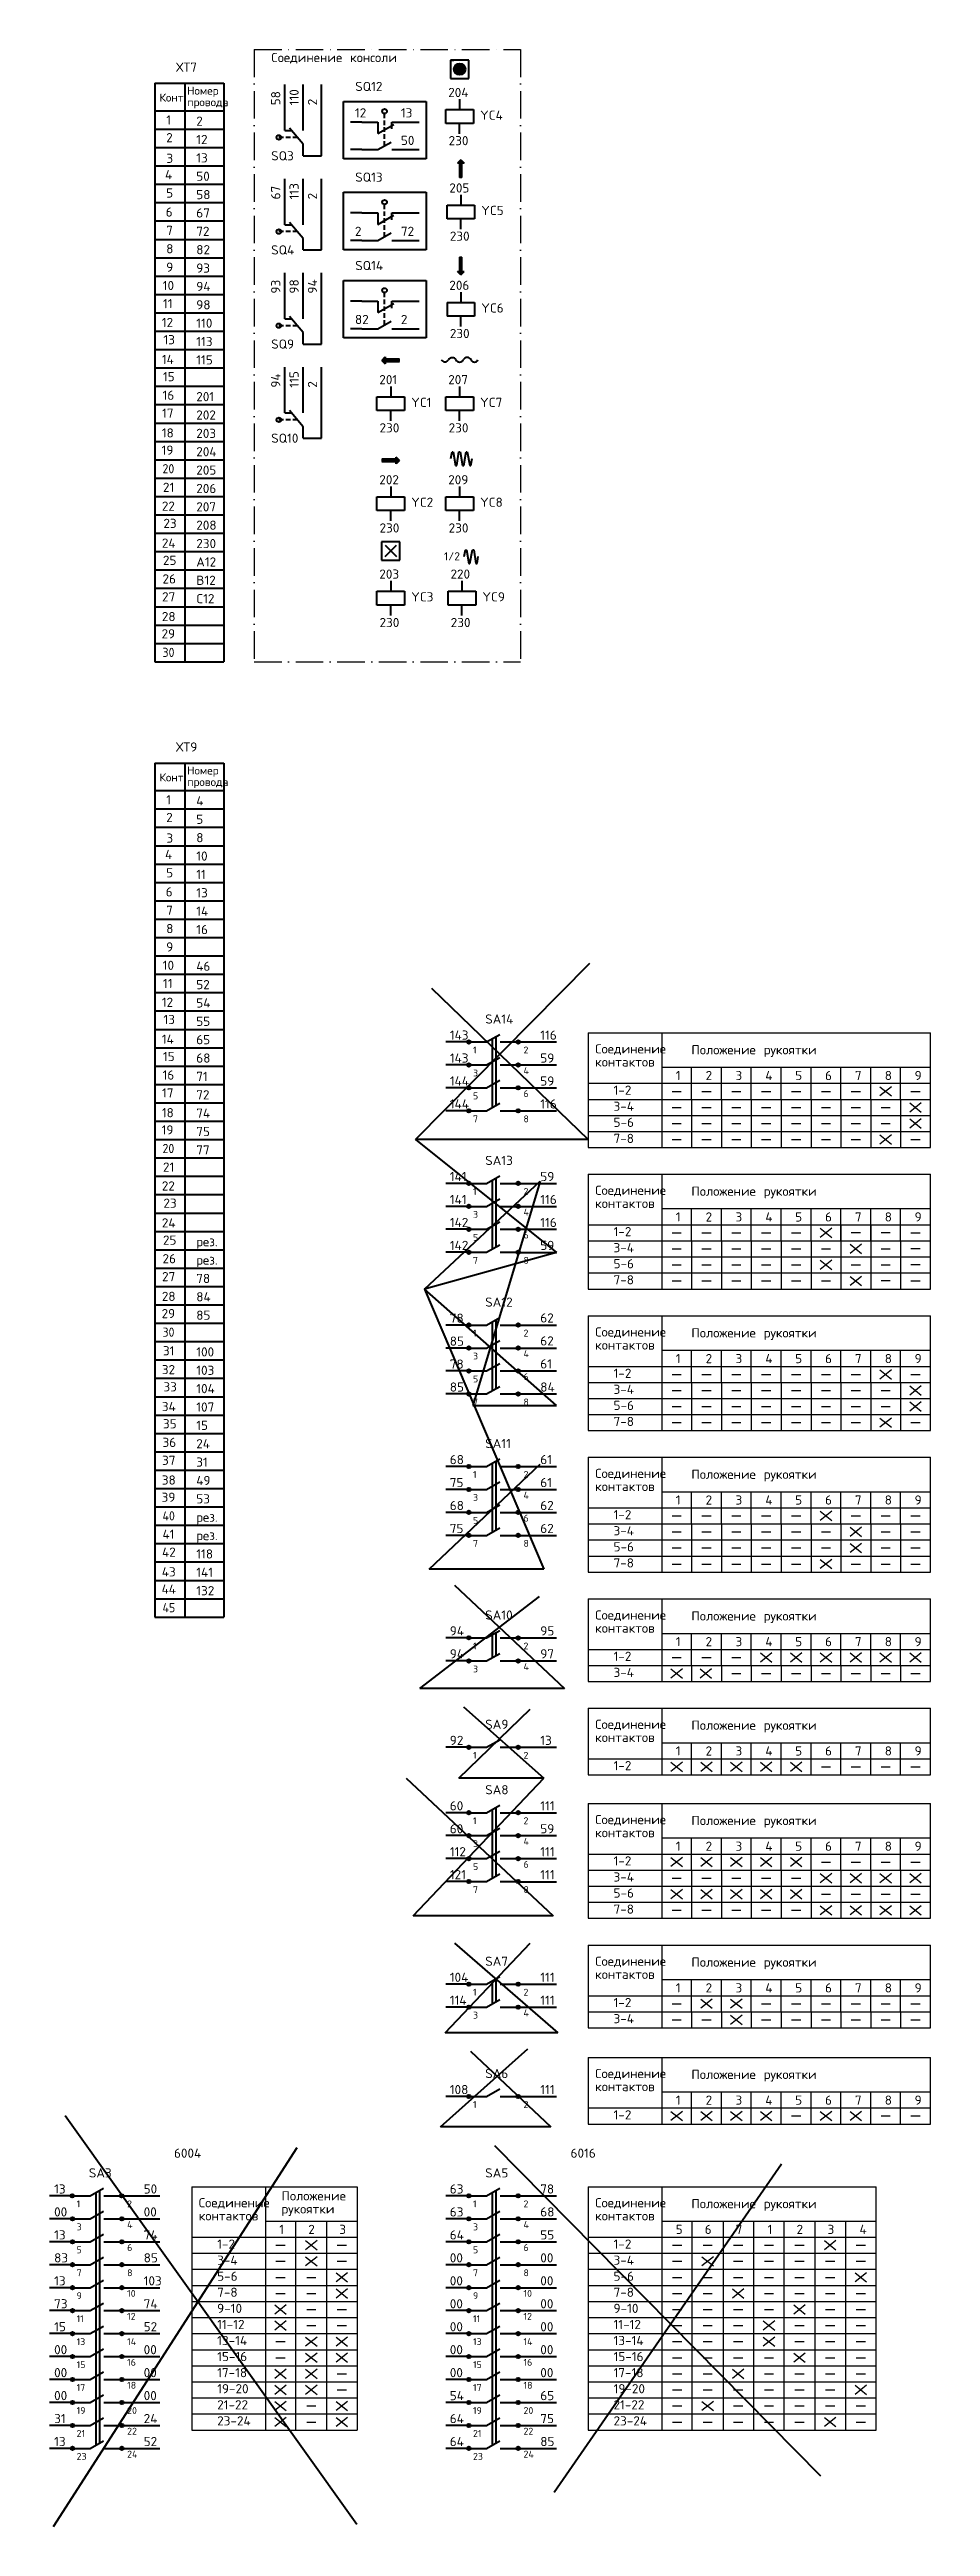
# Model space of a CAD drawing. Header units: inches. Extents: x 315 to 2853, y -243 to 836.
# Drawn here: x 2152 to 2535, y -243 to 836 of the extents above; entities that cross this region are included whole.
import ezdxf

# ---------------------------------------------------------------- set-up
doc = ezdxf.new("R2010")
doc.units = ezdxf.units.IN
doc.header["$MEASUREMENT"] = 0
doc.linetypes.add('ACAD_ISO10W100', pattern=[18, 12, -3, 0, -3])
doc.layers.get('0').update_dxf_attribs({"lineweight": 40})
doc.layers.add('СЛОЙ1', color=3, linetype='Continuous', lineweight=30)
doc.layers.add('Слой2', color=4, linetype='ACAD_ISO10W100', lineweight=25)
doc.styles.get("Standard").update_dxf_attribs({"font": 'txt.shx', "height": 4})

msp = doc.modelspace()

# ---------------------------------------------------------------- texts
for s, height, p in [('ХТ7', 4, (2206.8, 826.2)), ('SQ12', 4, (2284.8, 817.8)), ('Конт.', 3.5, (2199.6, 813.2)), ('провода', 3.5, (2211.6, 811.2)), ('Номер', 3.5, (2211.6, 816.2)), ('12', 4, (2284.7, 806.3)), ('13', 4, (2304.7, 806.3)), ('204', 4, (2325.3, 815.2)), ('YC4', 4, (2339.2, 805.3)), ('1', 4, (2202.5, 803.2)), ('2', 4, (2202.5, 795.5)), ('12', 4, (2215.6, 794.7)), ('2', 4, (2215.6, 802.7)), ('3', 4, (2202.6, 786.5)), ('13', 4, (2215.6, 786.7)), ('SQ3', 4, (2248.2, 787.6)), ('50', 4, (2304.7, 794.3)), ('230', 4, (2325.5, 794.2)), ('4', 4, (2202, 779.4)), ('50', 4, (2215.6, 778.7)), ('SQ13', 4, (2284.8, 778.3)), ('205', 4, (2325.8, 773.6)), ('6', 4, (2202.3, 763.1)), ('5', 4, (2202.5, 771.4)), ('58', 4, (2215.6, 770.7)), ('67', 4, (2215.6, 762.7)), ('YC5', 4, (2339.7, 763.8)), ('7', 4, (2202.5, 755.1)), ('72', 4, (2215.6, 754.7)), ('2', 4, (2284.7, 754.7)), ('72', 4, (2304.7, 754.7)), ('230', 4, (2326, 752.6)), ('8', 4, (2202.5, 747.1)), ('82', 4, (2215.6, 746.7)), ('SQ4', 4, (2248.2, 746.6)), ('10', 4, (2201, 731.1)), ('9', 4, (2202.5, 739.1)), ('93', 4, (2215.6, 738.7)), ('94', 4, (2215.6, 730.7)), ('SQ14', 4, (2284.8, 739.8)), ('206', 4, (2325.8, 731.2)), ('11', 4, (2201.1, 723.2)), ('98', 4, (2215.6, 722.7)), ('YC6', 4, (2339.7, 721.3)), ('12', 4, (2200.6, 715)), ('110', 4, (2215.6, 714.7)), ('82', 4, (2284.7, 716.3)), ('2', 4, (2304.7, 716.3)), ('230', 4, (2326, 710.2)), ('14', 4, (2200.6, 698.9)), ('13', 4, (2201.3, 707.5)), ('113', 4, (2215.6, 706.7)), ('115', 4, (2215.6, 698.7)), ('SQ9', 4, (2248.2, 705.6)), ('15', 4, (2201.1, 691.4)), ('201', 4, (2295.3, 690.1)), ('207', 4, (2325.3, 690.1)), ('16', 4, (2200.9, 683.3)), ('201', 4, (2215.6, 682.7)), ('YC1', 4, (2309.2, 680.2)), ('YC7', 4, (2339.2, 680.2)), ('18', 4, (2200.6, 666.9)), ('17', 4, (2200.7, 675.5)), ('202', 4, (2215.6, 674.7)), ('203', 4, (2215.6, 666.7)), ('230', 4, (2295.4, 669.1)), ('230', 4, (2325.5, 669.1)), ('19', 4, (2200.5, 659.4)), ('204', 4, (2215.6, 658.7)), ('SQ10', 4, (2248.2, 664.6)), ('205', 4, (2215.6, 650.7)), ('202', 4, (2295.3, 646.5)), ('209', 4, (2325.3, 646.5)), ('22', 4, (2200.6, 635)), ('21', 4, (2201.1, 643.2)), ('206', 4, (2215.6, 642.7)), ('207', 4, (2215.6, 634.7)), ('YC2', 4, (2309.2, 636.7)), ('YC8', 4, (2339.2, 636.7)), ('23', 4, (2201.3, 627.5)), ('208', 4, (2215.6, 626.7)), ('230', 4, (2295.4, 625.5)), ('230', 4, (2325.5, 625.5)), ('24', 4, (2200.6, 618.9)), ('25', 4, (2201.1, 611.4)), ('230', 4, (2215.6, 618.7)), ('26', 4, (2200.9, 603.3)), ('A12', 4, (2215.6, 610.7)), ('B12', 4, (2215.6, 602.7)), ('203', 4, (2295.3, 605.4)), ('220', 4, (2326.3, 605.4)), ('27', 4, (2200.7, 595.5)), ('C12', 4, (2215.6, 594.7)), ('YC3', 4, (2309.2, 595.5)), ('YC9', 4, (2340.2, 595.5)), ('29', 4, (2200.5, 579.4)), ('28', 4, (2200.6, 586.9)), ('230', 4, (2295.4, 584.3)), ('230', 4, (2326.4, 584.3)), ('ХТ9', 4, (2206.8, 530.1)), ('Конт.', 3.5, (2199.6, 517.1)), ('Номер', 3.5, (2211.6, 520.1)), ('1', 4, (2202.5, 507.1)), ('провода', 3.5, (2211.6, 515.1)), ('4', 4, (2215.6, 506.6)), ('2', 4, (2202.5, 499.4)), ('5', 4, (2215.6, 498.6)), ('4', 4, (2202, 483.3)), ('3', 4, (2202.6, 490.4)), ('10', 4, (2215.6, 482.6)), ('8', 4, (2215.6, 490.6)), ('5', 4, (2202.5, 475.3)), ('11', 4, (2215.6, 474.6)), ('6', 4, (2202.3, 467)), ('13', 4, (2215.6, 466.6)), ('7', 4, (2202.5, 459)), ('8', 4, (2202.5, 451)), ('14', 4, (2215.6, 458.6)), ('16', 4, (2215.6, 450.6)), ('9', 4, (2202.5, 443)), ('10', 4, (2201, 435)), ('46', 4, (2215.6, 434.6)), ('12', 4, (2200.6, 418.9)), ('11', 4, (2201.1, 427.1)), ('52', 4, (2215.6, 426.6)), ('54', 4, (2215.6, 418.6)), ('13', 4, (2201.3, 411.4)), ('55', 4, (2215.6, 410.6)), ('SA14', 4, (2341.4, 411.6)), ('14', 4, (2200.6, 402.8)), ('15', 4, (2201.1, 395.3)), ('65', 4, (2215.6, 402.6)), ('143', 4, (2326, 404.6)), ('1', 3, (2336.1, 398.6)), ('2', 3, (2358.1, 398.6)), ('116', 4, (2365.4, 404.6)), ('16', 4, (2200.9, 387.2)), ('71', 4, (2215.6, 386.6)), ('68', 4, (2215.6, 394.6)), ('143', 4, (2326, 394.6)), ('144', 4, (2326, 384.6)), ('3', 3, (2336.1, 388.6)), ('4', 3, (2358.1, 389.6)), ('59', 4, (2365.4, 394.6)), ('59', 4, (2365.4, 384.6)), ('17', 4, (2200.7, 379.4)), ('72', 4, (2215.6, 378.6)), ('144', 4, (2326, 374.6)), ('5', 3, (2336.1, 378.6)), ('6', 3, (2358.1, 379.6)), ('116', 4, (2365.4, 374.6)), ('18', 4, (2200.6, 370.8)), ('19', 4, (2200.5, 363.3)), ('74', 4, (2215.6, 370.6)), ('7', 3, (2336.1, 368.6)), ('8', 3, (2358.1, 368.6)), ('75', 4, (2215.6, 362.6)), ('77', 4, (2215.6, 354.6)), ('21', 4, (2201.1, 347.1)), ('141', 4, (2326, 343)), ('SA13', 4, (2341.4, 350)), ('59', 4, (2365.4, 343)), ('22', 4, (2200.6, 338.9)), ('23', 4, (2201.3, 331.4)), ('141', 4, (2326, 333)), ('1', 3, (2336.1, 337)), ('2', 3, (2358.1, 337)), ('116', 4, (2365.4, 333)), ('24', 4, (2200.6, 322.8)), ('142', 4, (2326, 323)), ('3', 3, (2336.1, 327)), ('4', 3, (2358.1, 328)), ('116', 4, (2365.4, 323)), ('25', 4, (2201.1, 315.3)), ('рез.', 4, (2215.6, 314.6)), ('142', 4, (2326, 313)), ('5', 3, (2336.1, 317)), ('6', 3, (2358.1, 318)), ('59', 4, (2365.4, 313)), ('27', 4, (2200.7, 299.4)), ('26', 4, (2200.9, 307.2)), ('78', 4, (2215.6, 298.6)), ('рез.', 4, (2215.6, 306.6)), ('7', 3, (2336.1, 307)), ('8', 3, (2358.1, 307)), ('28', 4, (2200.6, 290.8)), ('84', 4, (2215.6, 290.6)), ('SA12', 4, (2341.4, 288.3)), ('29', 4, (2200.5, 283.3)), ('85', 4, (2215.6, 282.6)), ('78', 4, (2326, 281.3)), ('62', 4, (2365.4, 281.4)), ('31', 4, (2201.1, 267.1)), ('100', 4, (2215.6, 266.6)), ('85', 4, (2326, 271.3)), ('1', 3, (2336.1, 275.3)), ('2', 3, (2358.1, 275.3)), ('62', 4, (2365.4, 271.4)), ('32', 4, (2200.6, 258.9)), ('103', 4, (2215.6, 258.6)), ('78', 4, (2326, 261.3)), ('3', 3, (2336.1, 265.3)), ('4', 3, (2358.1, 266.3)), ('6', 3, (2358.1, 256.3)), ('61', 4, (2365.4, 261.4)), ('33', 4, (2201.3, 251.4)), ('104', 4, (2215.6, 250.6)), ('85', 4, (2326, 251.3)), ('7', 3, (2336.1, 245.3)), ('5', 3, (2336.1, 255.3)), ('8', 3, (2358.1, 245.3)), ('84', 4, (2365.4, 251.3)), ('34', 4, (2200.6, 242.8)), ('35', 4, (2201.1, 235.3)), ('107', 4, (2215.6, 242.6)), ('15', 4, (2215.6, 234.6)), ('36', 4, (2200.9, 227.2)), ('24', 4, (2215.6, 226.6)), ('SA11', 4, (2341.4, 226.7)), ('37', 4, (2200.7, 219.4)), ('31', 4, (2215.6, 218.6)), ('68', 4, (2326, 219.7)), ('1', 3, (2336.1, 213.7)), ('2', 3, (2358.1, 213.7)), ('61', 4, (2365.4, 219.7)), ('39', 4, (2200.5, 203.3)), ('38', 4, (2200.6, 210.8)), ('49', 4, (2215.6, 210.6)), ('53', 4, (2215.6, 202.6)), ('75', 4, (2326, 209.7)), ('3', 3, (2336.1, 203.7)), ('4', 3, (2358.1, 204.7)), ('61', 4, (2365.4, 209.7)), ('рез.', 4, (2215.6, 194.6)), ('68', 4, (2326, 199.7)), ('5', 3, (2336.1, 193.7)), ('6', 3, (2358.1, 194.7)), ('62', 4, (2365.4, 199.7)), ('42', 4, (2200.7, 179.4)), ('41', 4, (2200.9, 187.2)), ('рез.', 4, (2215.6, 186.6)), ('75', 4, (2326, 189.7)), ('7', 3, (2336.1, 183.7)), ('8', 3, (2358.1, 183.7)), ('62', 4, (2365.4, 189.7)), ('43', 4, (2200.6, 170.8)), ('118', 4, (2215.6, 178.6)), ('141', 4, (2215.6, 170.6)), ('44', 4, (2200.5, 163.3)), ('132', 4, (2215.6, 162.6)), ('SA10', 4, (2341.4, 152)), ('94', 4, (2326, 145.1)), ('1', 3, (2336.1, 139)), ('1', 3, (2336.1, 139)), ('2', 3, (2358.1, 139)), ('2', 3, (2358.1, 139)), ('95', 4, (2365.4, 145.1)), ('94', 4, (2326, 135.1)), ('3', 3, (2336.1, 129)), ('4', 3, (2358.1, 130)), ('97', 4, (2365.4, 135.1)), ('SA9', 4, (2341.4, 104.4)), ('92', 4, (2326, 97.4)), ('13', 4, (2365.4, 97.4)), ('1', 3, (2336.1, 91.4)), ('2', 3, (2358.1, 91.4)), ('SA8', 4, (2341.4, 75.9)), ('60', 4, (2326, 68.9)), ('1', 3, (2336.1, 62.9)), ('2', 3, (2358.1, 62.9)), ('111', 4, (2365.4, 68.9)), ('60', 4, (2326, 58.9)), ('3', 3, (2336.1, 52.9)), ('4', 3, (2358.1, 53.9)), ('59', 4, (2365.4, 58.9)), ('112', 4, (2326, 48.9)), ('5', 3, (2336.1, 42.9)), ('6', 3, (2358.1, 43.9)), ('111', 4, (2365.4, 48.9)), ('121', 4, (2326, 38.9)), ('7', 3, (2336.1, 32.9)), ('8', 3, (2358.1, 32.9)), ('111', 4, (2365.4, 38.9)), ('SA7', 4, (2341.4, 1.2)), ('104', 4, (2326, -5.8)), ('1', 3, (2336.1, -11.8)), ('1', 3, (2336.1, -11.8)), ('2', 3, (2358.1, -11.8)), ('2', 3, (2358.1, -11.8)), ('111', 4, (2365.4, -5.8)), ('114', 4, (2326, -15.8)), ('3', 3, (2336.1, -21.8)), ('4', 3, (2358.1, -20.8)), ('111', 4, (2365.4, -15.8)), ('108', 4, (2326, -54.7)), ('SA6', 4, (2341.4, -47.7)), ('111', 4, (2365.4, -54.7)), ('1', 3, (2336.1, -60.7)), ('2', 3, (2358.1, -60.7)), ('6004', 4, (2205.9, -82.4)), ('6016', 4, (2378.6, -82.4)), ('13', 4, (2153.7, -98)), ('SA3', 4, (2168.8, -91)), ('50', 4, (2192.7, -98)), ('63', 4, (2326, -98)), ('SA5', 4, (2341.4, -91)), ('78', 4, (2365.4, -98)), ('00', 4, (2153.7, -108)), ('1', 3, (2163.5, -104)), ('2', 3, (2185.5, -104)), ('00', 4, (2192.7, -108)), ('63', 4, (2326, -108)), ('1', 3, (2336.1, -104)), ('2', 3, (2358.1, -104)), ('68', 4, (2365.4, -108)), ('13', 4, (2153.7, -118)), ('3', 3, (2163.5, -114)), ('4', 3, (2185.5, -113)), ('74', 4, (2192.7, -118)), ('64', 4, (2326, -118)), ('3', 3, (2336.1, -114)), ('4', 3, (2358.1, -113)), ('55', 4, (2365.4, -118)), ('83', 4, (2153.7, -128)), ('5', 3, (2163.5, -124)), ('6', 3, (2185.5, -123)), ('85', 4, (2192.7, -128)), ('00', 4, (2326, -128)), ('5', 3, (2336.1, -124)), ('6', 3, (2358.1, -123)), ('00', 4, (2365.4, -128)), ('13', 4, (2153.7, -138)), ('7', 3, (2163.5, -134)), ('10', 3, (2185.5, -143)), ('8', 3, (2185.5, -134)), ('103', 4, (2192.7, -138)), ('00', 4, (2326, -138)), ('7', 3, (2336.1, -134)), ('10', 3, (2358.1, -143)), ('8', 3, (2358.1, -134)), ('00', 4, (2365.4, -138)), ('73', 4, (2153.7, -148)), ('11', 3, (2163.5, -154)), ('9', 3, (2163.5, -144)), ('12', 3, (2185.5, -153)), ('74', 4, (2192.7, -148)), ('00', 4, (2326, -148)), ('11', 3, (2336.1, -154)), ('9', 3, (2336.1, -144)), ('12', 3, (2358.1, -153)), ('00', 4, (2365.4, -148)), ('15', 4, (2153.7, -158)), ('13', 3, (2163.5, -164)), ('14', 3, (2185.5, -164)), ('52', 4, (2192.7, -158)), ('00', 4, (2326, -158)), ('13', 3, (2336.1, -164)), ('14', 3, (2358.1, -164)), ('00', 4, (2365.4, -158)), ('00', 4, (2153.7, -168)), ('15', 3, (2163.5, -174)), ('16', 3, (2185.5, -173)), ('00', 4, (2192.7, -168)), ('00', 4, (2326, -168)), ('15', 3, (2336.1, -174)), ('16', 3, (2358.1, -173)), ('00', 4, (2365.4, -168)), ('00', 4, (2153.7, -178)), ('17', 3, (2163.5, -184)), ('18', 3, (2185.5, -183)), ('00', 4, (2192.7, -178)), ('00', 4, (2326, -178)), ('00', 4, (2326, -178)), ('17', 3, (2336.1, -184)), ('18', 3, (2358.1, -183)), ('00', 4, (2365.4, -178)), ('00', 4, (2153.7, -188)), ('31', 4, (2153.7, -198)), ('19', 3, (2163.5, -194)), ('20', 3, (2185.5, -194)), ('00', 4, (2192.7, -188)), ('24', 4, (2192.7, -198)), ('54', 4, (2326, -188)), ('64', 4, (2326, -198)), ('19', 3, (2336.1, -194)), ('20', 3, (2358.1, -194)), ('75', 4, (2365.4, -198)), ('65', 4, (2365.4, -188)), ('13', 4, (2153.7, -208)), ('21', 3, (2163.5, -204)), ('22', 3, (2185.5, -203)), ('52', 4, (2192.7, -208)), ('64', 4, (2326, -208)), ('21', 3, (2336.1, -204)), ('22', 3, (2358.1, -203)), ('85', 4, (2365.4, -208)), ('23', 3, (2163.5, -214)), ('24', 3, (2185.5, -213)), ('23', 3, (2336.1, -214)), ('24', 3, (2358.1, -213))]:
    msp.add_text(s, height=height).set_placement(p)
for s, p in [('58', (2252.2, 811.6)), ('110', (2260.2, 811.6)), ('2', (2268.2, 811.6)), ('113', (2260.2, 770.6)), ('67', (2252.2, 770.6)), ('2', (2268.2, 770.6)), ('93', (2252.2, 729.6)), ('98', (2260.2, 729.6)), ('94', (2268.2, 729.6)), ('94', (2252.2, 688.6)), ('115', (2260.2, 688.6)), ('2', (2268.2, 688.6))]:
    msp.add_text(s, height=4, rotation=90).set_placement(p)
at = {"width": 0.9}
for s, p in [('20', (2200.9, 651.3)), ('30', (2200.9, 571.3)), ('20', (2200.9, 355.2)), ('30', (2200.9, 275.2)), ('40', (2200.9, 195.2)), ('45', (2200.9, 155.2))]:
    msp.add_text(s, height=4, dxfattribs=at).set_placement(p)
at = {"insert": (2323.5, 616.9), "char_height": 3.5, "width": 6.564, "attachment_point": 1}
msp.add_mtext('1/2', dxfattribs=at)
at = {"layer": 'СЛОЙ1'}
for s, p in [('Соединение', (2389.3, 398.6)), ('Положение рукоятки', (2431.2, 398.2)), ('контактов', (2389.3, 392.9)), ('1', (2424.4, 387)), ('2', (2437.4, 387)), ('3', (2450.4, 387)), ('4', (2463.4, 387)), ('5', (2476.4, 387)), ('6', (2489.4, 387)), ('7', (2502.4, 387)), ('8', (2515.4, 387)), ('9', (2528.4, 387)), ('1-2', (2397.3, 380.6)), ('3-4', (2397.3, 373.6)), ('5-6', (2397.3, 366.6)), ('7-8', (2397.3, 359.6)), ('Соединение', (2389.3, 337)), ('Положение рукоятки', (2431.2, 336.6)), ('контактов', (2389.3, 331.3)), ('1', (2424.4, 325.4)), ('2', (2437.4, 325.4)), ('3', (2450.4, 325.4)), ('4', (2463.4, 325.4)), ('5', (2476.4, 325.4)), ('6', (2489.4, 325.4)), ('7', (2502.4, 325.4)), ('8', (2515.4, 325.4)), ('9', (2528.4, 325.4)), ('1-2', (2397.3, 319)), ('3-4', (2397.3, 312)), ('5-6', (2397.3, 305)), ('7-8', (2397.3, 298)), ('Соединение', (2389.3, 275.3)), ('контактов', (2389.3, 269.6)), ('Положение рукоятки', (2431.2, 274.9)), ('1-2', (2397.3, 257.3)), ('1', (2424.4, 263.7)), ('2', (2437.4, 263.7)), ('3', (2450.4, 263.7)), ('4', (2463.4, 263.7)), ('5', (2476.4, 263.7)), ('6', (2489.4, 263.7)), ('7', (2502.4, 263.7)), ('8', (2515.4, 263.7)), ('9', (2528.4, 263.7)), ('3-4', (2397.3, 250.3)), ('7-8', (2397.3, 236.3)), ('5-6', (2397.3, 243.3)), ('Соединение', (2389.3, 213.7)), ('Положение рукоятки', (2431.2, 213.3)), ('контактов', (2389.3, 208)), ('1', (2424.4, 202.1)), ('2', (2437.4, 202.1)), ('3', (2450.4, 202.1)), ('4', (2463.4, 202.1)), ('5', (2476.4, 202.1)), ('6', (2489.4, 202.1)), ('7', (2502.4, 202.1)), ('8', (2515.4, 202.1)), ('9', (2528.4, 202.1)), ('1-2', (2397.3, 195.7)), ('3-4', (2397.3, 188.7)), ('5-6', (2397.3, 181.7)), ('7-8', (2397.3, 174.7)), ('Соединение', (2389.3, 152)), ('Положение рукоятки', (2431.2, 151.6)), ('контактов', (2389.3, 146.3)), ('1', (2424.4, 140.4)), ('2', (2437.4, 140.4)), ('3', (2450.4, 140.4)), ('4', (2463.4, 140.4)), ('5', (2476.4, 140.4)), ('6', (2489.4, 140.4)), ('7', (2502.4, 140.4)), ('8', (2515.4, 140.4)), ('9', (2528.4, 140.4)), ('1-2', (2397.3, 134)), ('3-4', (2397.3, 127)), ('Соединение', (2389.3, 104.4)), ('Положение рукоятки', (2431.2, 104)), ('контактов', (2389.3, 98.7)), ('1-2', (2397.3, 86.4)), ('1', (2424.4, 92.8)), ('2', (2437.4, 92.8)), ('3', (2450.4, 92.8)), ('4', (2463.4, 92.8)), ('5', (2476.4, 92.8)), ('6', (2489.4, 92.8)), ('7', (2502.4, 92.8)), ('8', (2515.4, 92.8)), ('9', (2528.4, 92.8)), ('Соединение', (2389.3, 62.9)), ('Положение рукоятки', (2431.2, 62.5)), ('контактов', (2389.3, 57.2)), ('1', (2424.4, 51.3)), ('2', (2437.4, 51.3)), ('3', (2450.4, 51.3)), ('4', (2463.4, 51.3)), ('5', (2476.4, 51.3)), ('6', (2489.4, 51.3)), ('7', (2502.4, 51.3)), ('8', (2515.4, 51.3)), ('9', (2528.4, 51.3)), ('1-2', (2397.3, 44.9)), ('3-4', (2397.3, 37.9)), ('5-6', (2397.3, 30.9)), ('7-8', (2397.3, 23.9)), ('Соединение', (2389.3, 1.2)), ('Положение рукоятки', (2431.2, 0.8)), ('контактов', (2389.3, -4.5)), ('1', (2424.4, -10.4)), ('2', (2437.4, -10.4)), ('3', (2450.4, -10.4)), ('4', (2463.4, -10.4)), ('5', (2476.4, -10.4)), ('6', (2489.4, -10.4)), ('7', (2502.4, -10.4)), ('8', (2515.4, -10.4)), ('9', (2528.4, -10.4)), ('1-2', (2397.3, -16.8)), ('3-4', (2397.3, -23.8)), ('Соединение', (2389.3, -47.7)), ('контактов', (2389.3, -53.4)), ('Положение рукоятки', (2431.2, -48.1)), ('1-2', (2397.3, -65.7)), ('1', (2424.4, -59.3)), ('2', (2437.4, -59.3)), ('3', (2450.4, -59.3)), ('4', (2463.4, -59.3)), ('5', (2476.4, -59.3)), ('6', (2489.4, -59.3)), ('7', (2502.4, -59.3)), ('8', (2515.4, -59.3)), ('9', (2528.4, -59.3)), ('Положение', (2252.7, -101)), ('Соединение', (2216.7, -104)), ('контактов', (2216.7, -109.7)), ('рукоятки', (2252.7, -106.7)), ('Соединение', (2389.3, -104)), ('контактов', (2389.3, -109.7)), ('Положение рукоятки', (2431.2, -104.4)), ('1-2', (2224.7, -122)), ('1', (2251.7, -115.6)), ('2', (2264.4, -115.6)), ('3', (2277.9, -115.6)), ('1-2', (2397.3, -122)), ('5', (2424.4, -115.6)), ('6', (2437, -115.6)), ('7', (2450.5, -115.6)), ('1', (2464.4, -115.6)), ('2', (2477, -115.6)), ('3', (2490.5, -115.6)), ('4', (2504.4, -115.6)), ('3-4', (2224.7, -129)), ('3-4', (2397.3, -129)), ('7-8', (2224.7, -143)), ('5-6', (2224.7, -136)), ('7-8', (2397.3, -143)), ('5-6', (2397.3, -136)), ('9-10', (2224.7, -150)), ('9-10', (2397.3, -150)), ('11-12', (2224.7, -157)), ('13-14', (2224.7, -164)), ('11-12', (2397.3, -157)), ('13-14', (2397.3, -164)), ('15-16', (2224.7, -171)), ('15-16', (2397.3, -171)), ('17-18', (2224.7, -178)), ('19-20', (2224.7, -185)), ('17-18', (2397.3, -178)), ('19-20', (2397.3, -185)), ('21-22', (2224.7, -192)), ('21-22', (2397.3, -192)), ('23-24', (2224.7, -199)), ('23-24', (2397.3, -199))]:
    msp.add_text(s, height=4, dxfattribs=at).set_placement(p)
at = {"layer": 'Слой2'}
msp.add_text('Соединение консоли', height=4, dxfattribs=at).set_placement((2248.3, 830.4))

# ---------------------------------------------------------------- blocks, each defined once
blk = doc.blocks.new('контакт замыкающ')
for p, q in [((0, 0), (7, 0)), ((7, 0), (12.8, 3.3)), ((13, 0), (20, 0))]:
    blk.add_line(p, q)
blk = doc.blocks.new('контакт размыкающ')
for p, q in [((0, 0), (7, 0)), ((7, 0), (7, -5)), ((13, 0), (20, 0)), ((13, -3), (13, 0)), ((7, -5), (14, -1))]:
    blk.add_line(p, q)

# ---------------------------------------------------------------- hatches: boundary and pattern name
h = msp.add_hatch(color=256)
edge = h.paths.add_edge_path()
edge.add_arc((2330.3, 827.3), 2.49, 0, 360)
for points in [[(2330.3, 780.1), (2331.3, 780.1), (2331.3, 786.4), (2332.3, 786.4), (2330.8, 787.9), (2329.3, 786.4), (2330.3, 786.4)], [(2331.3, 745.5), (2330.3, 745.5), (2330.3, 739.2), (2329.3, 739.2), (2330.8, 737.7), (2332.3, 739.2), (2331.3, 739.2)], [(2304.1, 700), (2304.1, 701), (2297.9, 701), (2297.9, 702), (2296.4, 700.5), (2297.9, 699), (2297.9, 700)], [(2296.4, 657.4), (2296.4, 656.4), (2302.6, 656.4), (2302.6, 655.4), (2304.1, 656.9), (2302.6, 658.4), (2302.6, 657.4)]]:
    msp.add_hatch(color=256).paths.add_polyline_path(points)

# ---------------------------------------------------------------- linework, layer by layer
for p, q in [((2334.3, 831.3), (2326.3, 831.3)), ((2326.3, 831.3), (2326.3, 823.3)), ((2326.3, 831.3), (2327.8, 831.3)), ((2334.3, 823.3), (2334.3, 831.3)), ((2197.6, 821.2), (2227.6, 821.2)), ((2197.6, 821.2), (2197.6, 729.2)), ((2210.6, 821.2), (2210.6, 729.2)), ((2227.6, 821.2), (2227.6, 729.2)), ((2254.2, 805.6), (2254.2, 820.6)), ((2262.2, 805.6), (2262.2, 820.6)), ((2270.2, 789.6), (2270.2, 820.6)), ((2326.3, 823.3), (2334.3, 823.3)), ((2197.6, 809.2), (2227.6, 809.2)), ((2279.7, 813.3), (2315.7, 813.3)), ((2279.7, 788.3), (2279.7, 813.3)), ((2315.7, 813.3), (2315.7, 788.3)), ((2324.3, 803.7), (2324.3, 809.7)), ((2324.3, 809.7), (2336.3, 809.7)), ((2330.3, 814.2), (2330.3, 809.7)), ((2336.3, 809.7), (2336.3, 803.7)), ((2197.6, 801.2), (2227.6, 801.2)), ((2254.2, 800.6), (2254.2, 805.6)), ((2254.2, 800.6), (2257.2, 800.6)), ((2262.2, 794.6), (2256.2, 801.6)), ((2262.2, 800.6), (2262.2, 805.6)), ((2287.7, 804.3), (2282.7, 804.3)), ((2297.6, 806), (2297.6, 808)), ((2297.6, 803), (2297.6, 805)), ((2297.6, 800), (2297.6, 802)), ((2297.6, 797), (2297.6, 799)), ((2307.7, 804.3), (2312.7, 804.3)), ((2336.3, 803.7), (2324.3, 803.7)), ((2330.3, 799.2), (2330.3, 803.7)), ((2197.6, 793.2), (2227.6, 793.2)), ((2253.6, 797.6), (2251.6, 797.6)), ((2256.6, 797.6), (2254.6, 797.6)), ((2259.6, 797.6), (2257.6, 797.6)), ((2262.2, 789.6), (2262.2, 794.6)), ((2262.2, 789.6), (2270.2, 789.6)), ((2315.7, 788.3), (2279.7, 788.3)), ((2287.7, 792.3), (2282.7, 792.3)), ((2297.6, 794), (2297.6, 796)), ((2307.7, 792.3), (2312.7, 792.3)), ((2330.8, 787.9), (2329.3, 786.4)), ((2330.8, 787.9), (2332.3, 786.4)), ((2197.6, 785.2), (2227.6, 785.2)), ((2197.6, 777.2), (2227.6, 777.2)), ((2254.2, 764.6), (2254.2, 779.6)), ((2262.2, 764.6), (2262.2, 779.6)), ((2270.2, 748.6), (2270.2, 779.6)), ((2330.3, 786.4), (2329.3, 786.4)), ((2330.3, 786.4), (2330.3, 780.1)), ((2331.3, 780.1), (2331.3, 786.4)), ((2332.3, 786.4), (2331.3, 786.4)), ((2197.6, 769.2), (2227.6, 769.2)), ((2279.7, 773.7), (2315.7, 773.7)), ((2279.7, 748.7), (2279.7, 773.7)), ((2297.6, 766.4), (2297.6, 768.4)), ((2315.7, 773.7), (2315.7, 748.7)), ((2324.8, 762.1), (2324.8, 768.1)), ((2324.8, 768.1), (2336.8, 768.1)), ((2330.8, 772.6), (2330.8, 768.1)), ((2336.8, 768.1), (2336.8, 762.1)), ((2197.6, 761.2), (2227.6, 761.2)), ((2253.6, 756.6), (2251.6, 756.6)), ((2254.2, 759.6), (2254.2, 764.6)), ((2254.2, 759.6), (2257.2, 759.6)), ((2256.6, 756.6), (2254.6, 756.6)), ((2262.2, 753.6), (2256.2, 760.6)), ((2259.6, 756.6), (2257.6, 756.6)), ((2262.2, 759.6), (2262.2, 764.6)), ((2287.7, 764.7), (2282.7, 764.7)), ((2297.6, 763.4), (2297.6, 765.4)), ((2297.6, 760.4), (2297.6, 762.4)), ((2297.6, 757.4), (2297.6, 759.4)), ((2297.6, 754.4), (2297.6, 756.4)), ((2307.7, 764.7), (2312.7, 764.7)), ((2336.8, 762.1), (2324.8, 762.1)), ((2330.8, 757.6), (2330.8, 762.1)), ((2197.6, 753.2), (2227.6, 753.2)), ((2197.6, 745.2), (2227.6, 745.2)), ((2262.2, 748.6), (2262.2, 753.6)), ((2262.2, 748.6), (2270.2, 748.6)), ((2315.7, 748.7), (2279.7, 748.7)), ((2287.7, 752.7), (2282.7, 752.7)), ((2307.7, 752.7), (2312.7, 752.7)), ((2330.3, 745.5), (2330.3, 739.2)), ((2330.8, 737.7), (2330.8, 745.5)), ((2331.3, 739.2), (2331.3, 745.5)), ((2197.6, 737.2), (2227.6, 737.2)), ((2254.2, 723.6), (2254.2, 738.6)), ((2262.2, 723.6), (2262.2, 738.6)), ((2270.2, 707.6), (2270.2, 738.6)), ((2279.7, 735.3), (2315.7, 735.3)), ((2279.7, 710.3), (2279.7, 735.3)), ((2315.7, 735.3), (2315.7, 710.3)), ((2329.3, 739.2), (2330.3, 739.2)), ((2330.8, 737.7), (2329.3, 739.2)), ((2330.8, 737.7), (2332.3, 739.2)), ((2331.3, 739.2), (2332.3, 739.2)), ((2197.6, 729.2), (2227.6, 729.2)), ((2197.6, 729.2), (2197.6, 649.2)), ((2210.6, 729.2), (2210.6, 649.2)), ((2227.6, 729.2), (2227.6, 649.2)), ((2254.2, 718.6), (2254.2, 723.6)), ((2262.2, 718.6), (2262.2, 723.6)), ((2287.7, 726.3), (2282.7, 726.3)), ((2297.6, 728), (2297.6, 730)), ((2297.6, 725), (2297.6, 727)), ((2297.6, 722), (2297.6, 724)), ((2307.7, 726.3), (2312.7, 726.3)), ((2324.8, 725.7), (2336.8, 725.7)), ((2324.8, 725.7), (2324.8, 719.7)), ((2330.8, 730.2), (2330.8, 725.7)), ((2336.8, 725.7), (2336.8, 719.7)), ((2197.6, 721.2), (2227.6, 721.2)), ((2197.6, 713.2), (2227.6, 713.2)), ((2253.6, 715.6), (2251.6, 715.6)), ((2254.2, 718.6), (2257.2, 718.6)), ((2256.6, 715.6), (2254.6, 715.6)), ((2262.2, 712.6), (2256.2, 719.6)), ((2259.6, 715.6), (2257.6, 715.6)), ((2262.2, 707.6), (2262.2, 712.6)), ((2287.7, 714.3), (2282.7, 714.3)), ((2297.6, 719), (2297.6, 721)), ((2297.6, 716), (2297.6, 718)), ((2307.7, 714.3), (2312.7, 714.3)), ((2336.8, 719.7), (2324.8, 719.7)), ((2330.8, 715.2), (2330.8, 719.7)), ((2197.6, 705.2), (2227.6, 705.2)), ((2262.2, 707.6), (2270.2, 707.6)), ((2315.7, 710.3), (2279.7, 710.3)), ((2296.4, 700.5), (2297.9, 702)), ((2297.9, 702), (2297.9, 701)), ((2197.6, 697.2), (2227.6, 697.2)), ((2254.2, 682.6), (2254.2, 697.6)), ((2262.2, 682.6), (2262.2, 697.6)), ((2270.2, 666.6), (2270.2, 697.6)), ((2296.4, 700.5), (2297.9, 699)), ((2296.4, 700.5), (2304.1, 700.5)), ((2304.1, 701), (2297.9, 701)), ((2297.9, 700), (2304.1, 700)), ((2297.9, 700), (2297.9, 699)), ((2197.6, 689.2), (2227.6, 689.2)), ((2197.6, 681.2), (2227.6, 681.2)), ((2254.2, 677.6), (2254.2, 682.6)), ((2262.2, 677.6), (2262.2, 682.6)), ((2294.3, 678.6), (2294.3, 684.6)), ((2294.3, 684.6), (2306.3, 684.6)), ((2300.3, 689.1), (2300.3, 684.6)), ((2306.3, 684.6), (2306.3, 678.6)), ((2324.3, 678.6), (2324.3, 684.6)), ((2324.3, 684.6), (2336.3, 684.6)), ((2330.3, 689.1), (2330.3, 684.6)), ((2336.3, 684.6), (2336.3, 678.6)), ((2197.6, 673.2), (2227.6, 673.2)), ((2253.6, 674.6), (2251.6, 674.6)), ((2254.2, 677.6), (2257.2, 677.6)), ((2256.6, 674.6), (2254.6, 674.6)), ((2262.2, 671.6), (2256.2, 678.6)), ((2259.6, 674.6), (2257.6, 674.6)), ((2262.2, 666.6), (2262.2, 671.6)), ((2306.3, 678.6), (2294.3, 678.6)), ((2300.3, 674.1), (2300.3, 678.6)), ((2336.3, 678.6), (2324.3, 678.6)), ((2330.3, 674.1), (2330.3, 678.6)), ((2197.6, 665.2), (2227.6, 665.2)), ((2262.2, 666.6), (2270.2, 666.6)), ((2302.6, 657.4), (2302.6, 658.4)), ((2304.1, 656.9), (2302.6, 658.4)), ((2326.4, 657.7), (2327, 660.6)), ((2327, 660.6), (2327.5, 660.6)), ((2327.5, 660.6), (2328.5, 654.7)), ((2329, 654.7), (2330, 660.6)), ((2330, 660.6), (2330.5, 660.6)), ((2330.5, 660.6), (2331.6, 654.7)), ((2332.1, 654.7), (2333.1, 660.6)), ((2333.1, 660.6), (2333.6, 660.6)), ((2333.6, 660.6), (2334.7, 654.7)), ((2197.6, 657.2), (2227.6, 657.2)), ((2197.6, 649.2), (2227.6, 649.2)), ((2197.6, 649.2), (2197.6, 569.2)), ((2210.6, 649.2), (2210.6, 569.2)), ((2227.6, 649.2), (2227.6, 569.2)), ((2302.6, 657.4), (2296.4, 657.4)), ((2304.1, 656.9), (2296.4, 656.9)), ((2296.4, 656.4), (2302.6, 656.4)), ((2304.1, 656.9), (2302.6, 655.4)), ((2302.6, 655.4), (2302.6, 656.4)), ((2328.5, 654.7), (2329, 654.7)), ((2331.6, 654.7), (2332.1, 654.7)), ((2334.7, 654.7), (2335.2, 654.7)), ((2335.2, 654.7), (2335.7, 657.7)), ((2197.6, 641.2), (2227.6, 641.2)), ((2294.3, 635.1), (2294.3, 641.1)), ((2294.3, 641.1), (2306.3, 641.1)), ((2300.3, 645.6), (2300.3, 641.1)), ((2306.3, 641.1), (2306.3, 635.1)), ((2324.3, 635.1), (2324.3, 641.1)), ((2324.3, 641.1), (2336.3, 641.1)), ((2330.3, 645.6), (2330.3, 641.1)), ((2336.3, 641.1), (2336.3, 635.1)), ((2197.6, 633.2), (2227.6, 633.2)), ((2306.3, 635.1), (2294.3, 635.1)), ((2300.3, 630.6), (2300.3, 635.1)), ((2336.3, 635.1), (2324.3, 635.1)), ((2330.3, 630.6), (2330.3, 635.1)), ((2197.6, 625.2), (2227.6, 625.2)), ((2197.6, 617.2), (2227.6, 617.2)), ((2304.3, 621.5), (2296.3, 621.5)), ((2296.3, 621.5), (2296.3, 613.5)), ((2297.8, 620), (2302.8, 615)), ((2297.8, 615), (2302.8, 620)), ((2304.3, 613.5), (2304.3, 621.5)), ((2332.2, 615), (2332.8, 617.9)), ((2332.8, 617.9), (2333.3, 617.9)), ((2333.3, 617.9), (2334.3, 612)), ((2334.8, 612), (2335.9, 617.9)), ((2335.9, 617.9), (2336.4, 617.9)), ((2336.4, 617.9), (2337.4, 612)), ((2337.9, 612), (2338.4, 615)), ((2197.6, 609.2), (2227.6, 609.2)), ((2296.3, 613.5), (2304.3, 613.5)), ((2300.3, 604.4), (2300.3, 599.9)), ((2331.3, 604.4), (2331.3, 599.9)), ((2334.3, 612), (2334.8, 612)), ((2337.4, 612), (2337.9, 612)), ((2197.6, 601.2), (2227.6, 601.2)), ((2294.3, 593.9), (2294.3, 599.9)), ((2294.3, 599.9), (2306.3, 599.9)), ((2306.3, 593.9), (2294.3, 593.9)), ((2300.3, 589.4), (2300.3, 593.9)), ((2306.3, 599.9), (2306.3, 593.9)), ((2325.3, 593.9), (2325.3, 599.9)), ((2325.3, 599.9), (2337.3, 599.9)), ((2337.3, 593.9), (2325.3, 593.9)), ((2331.3, 589.4), (2331.3, 593.9)), ((2337.3, 599.9), (2337.3, 593.9)), ((2197.6, 593.2), (2227.6, 593.2)), ((2197.6, 585.2), (2227.6, 585.2)), ((2197.6, 577.2), (2227.6, 577.2)), ((2197.6, 569.2), (2227.6, 569.2)), ((2197.6, 525.1), (2227.6, 525.1)), ((2197.6, 525.1), (2197.6, 433.1)), ((2210.6, 525.1), (2210.6, 433.1)), ((2227.6, 525.1), (2227.6, 433.1)), ((2197.6, 513.1), (2227.6, 513.1)), ((2197.6, 505.1), (2227.6, 505.1)), ((2197.6, 497.1), (2227.6, 497.1)), ((2197.6, 489.1), (2227.6, 489.1)), ((2197.6, 481.1), (2227.6, 481.1)), ((2197.6, 473.1), (2227.6, 473.1)), ((2197.6, 465.1), (2227.6, 465.1)), ((2197.6, 457.1), (2227.6, 457.1)), ((2197.6, 449.1), (2227.6, 449.1)), ((2197.6, 441.1), (2227.6, 441.1)), ((2197.6, 433.1), (2227.6, 433.1)), ((2197.6, 433.1), (2197.6, 353.1)), ((2210.6, 433.1), (2210.6, 353.1)), ((2227.6, 433.1), (2227.6, 353.1)), ((2311, 361.1), (2387, 438)), ((2197.6, 425.1), (2227.6, 425.1)), ((2318, 427), (2386.3, 361.1)), ((2197.6, 417.1), (2227.6, 417.1)), ((2197.6, 409.1), (2227.6, 409.1)), ((2197.6, 401.1), (2227.6, 401.1)), ((2333.5, 403.6), (2324.3, 403.6)), ((2344.5, 404.9), (2344.5, 375.1)), ((2346.1, 405.8), (2346.1, 376)), ((2356.5, 403.6), (2372.4, 403.6)), ((2197.6, 393.1), (2227.6, 393.1)), ((2333.5, 393.6), (2324.3, 393.6)), ((2356.6, 393.6), (2372.4, 393.6)), ((2197.6, 385.1), (2227.6, 385.1)), ((2333.5, 383.6), (2324.3, 383.6)), ((2356.6, 383.6), (2372.4, 383.6)), ((2197.6, 377.1), (2227.6, 377.1)), ((2197.6, 369.1), (2227.6, 369.1)), ((2333.5, 373.6), (2324.3, 373.6)), ((2356.6, 373.6), (2372.4, 373.6)), ((2197.6, 361.1), (2227.6, 361.1)), ((2386.3, 361.1), (2311, 361.1)), ((2311, 361.1), (2372.4, 311.9)), ((2197.6, 353.1), (2227.6, 353.1)), ((2197.6, 353.1), (2197.6, 273.1)), ((2210.6, 353.1), (2210.6, 273.1)), ((2227.6, 353.1), (2227.6, 273.1)), ((2197.6, 345.1), (2227.6, 345.1)), ((2197.6, 337.1), (2227.6, 337.1)), ((2315, 296), (2365.4, 343)), ((2333.5, 342), (2324.3, 342)), ((2365.4, 343), (2336.1, 245.3)), ((2344.5, 343.3), (2344.5, 313.4)), ((2346.1, 344.2), (2346.1, 314.3)), ((2356.5, 342), (2372.4, 342)), ((2197.6, 329.1), (2227.6, 329.1)), ((2333.5, 332), (2324.3, 332)), ((2356.6, 332), (2372.4, 332)), ((2197.6, 321.1), (2227.6, 321.1)), ((2197.6, 313.1), (2227.6, 313.1)), ((2333.5, 322), (2324.3, 322)), ((2356.6, 322), (2372.4, 322)), ((2197.6, 305.1), (2227.6, 305.1)), ((2372.4, 311.9), (2315, 296)), ((2333.5, 312), (2324.3, 312)), ((2356.6, 311.9), (2372.4, 311.9)), ((2197.6, 297.1), (2227.6, 297.1)), ((2372.4, 245.3), (2315, 296)), ((2315, 296), (2367, 174)), ((2197.6, 289.1), (2227.6, 289.1)), ((2197.6, 281.1), (2227.6, 281.1)), ((2344.5, 281.6), (2344.5, 251.8)), ((2346.1, 282.5), (2346.1, 252.7)), ((2197.6, 273.1), (2227.6, 273.1)), ((2197.6, 273.1), (2197.6, 193.1)), ((2210.6, 273.1), (2210.6, 193.1)), ((2227.6, 273.1), (2227.6, 193.1)), ((2333.5, 280.3), (2324.3, 280.3)), ((2333.5, 270.3), (2324.3, 270.3)), ((2356.5, 280.3), (2372.4, 280.3)), ((2356.6, 270.3), (2372.4, 270.3)), ((2197.6, 265.1), (2227.6, 265.1)), ((2333.5, 260.3), (2324.3, 260.3)), ((2356.6, 260.3), (2372.4, 260.3)), ((2197.6, 257.1), (2227.6, 257.1)), ((2197.6, 249.1), (2227.6, 249.1)), ((2333.5, 250.3), (2324.3, 250.3)), ((2356.6, 250.3), (2372.4, 250.3)), ((2197.6, 241.1), (2227.6, 241.1)), ((2336.1, 245.3), (2372.4, 245.3)), ((2197.6, 233.1), (2227.6, 233.1)), ((2197.6, 225.1), (2227.6, 225.1)), ((2197.6, 217.1), (2227.6, 217.1)), ((2317, 174), (2365.4, 219.7)), ((2333.5, 218.7), (2324.3, 218.7)), ((2344.5, 220), (2344.5, 190.1)), ((2346.1, 220.9), (2346.1, 191)), ((2356.5, 218.7), (2372.4, 218.7)), ((2197.6, 209.1), (2227.6, 209.1)), ((2333.5, 208.7), (2324.3, 208.7)), ((2356.6, 208.7), (2372.4, 208.7)), ((2197.6, 201.1), (2227.6, 201.1)), ((2333.5, 198.7), (2324.3, 198.7)), ((2356.6, 198.7), (2372.4, 198.7)), ((2197.6, 193.1), (2227.6, 193.1)), ((2197.6, 193.1), (2197.6, 153.1)), ((2197.6, 185.1), (2227.6, 185.1)), ((2210.6, 193.1), (2210.6, 153.1)), ((2227.6, 193.1), (2227.6, 153.1)), ((2333.5, 188.7), (2324.3, 188.7)), ((2356.6, 188.7), (2372.4, 188.7)), ((2197.6, 177.1), (2227.6, 177.1)), ((2367, 174), (2317, 174)), ((2197.6, 169.1), (2227.6, 169.1)), ((2313, 122), (2365, 162)), ((2328, 167), (2376, 122)), ((2197.6, 161.1), (2227.6, 161.1)), ((2197.6, 153.1), (2227.6, 153.1)), ((2333.5, 144.1), (2324.3, 144.1)), ((2344.5, 145.3), (2344.5, 135.5)), ((2346.1, 146.2), (2346.1, 136.4)), ((2356.5, 144), (2372.4, 144)), ((2333.5, 134), (2324.3, 134)), ((2356.6, 134), (2372.4, 134)), ((2376, 122), (2313, 122)), ((2330, 83), (2361, 113)), ((2332, 114), (2367, 83)), ((2333.5, 96.4), (2324.3, 96.4)), ((2356.5, 96.4), (2372.4, 96.4)), ((2307, 83), (2371, 23)), ((2310, 23), (2367, 83)), ((2367, 83), (2330, 83)), ((2333.5, 67.9), (2324.3, 67.9)), ((2344.5, 69.2), (2344.5, 39.3)), ((2346.1, 70.1), (2346.1, 40.2)), ((2356.5, 67.9), (2372.4, 67.9)), ((2333.5, 57.9), (2324.3, 57.9)), ((2356.6, 57.9), (2372.4, 57.9)), ((2333.5, 47.9), (2324.3, 47.9)), ((2356.6, 47.9), (2372.4, 47.9)), ((2333.5, 37.9), (2324.3, 37.9)), ((2356.6, 37.8), (2372.4, 37.8)), ((2371, 23), (2310, 23)), ((2324, -28), (2361, 11)), ((2328, 11), (2373, -28)), ((2333.5, -6.8), (2324.3, -6.8)), ((2344.5, -5.5), (2344.5, -15.4)), ((2346.1, -4.6), (2346.1, -14.5)), ((2356.5, -6.8), (2372.4, -6.8)), ((2333.5, -16.8), (2324.3, -16.8)), ((2356.6, -16.8), (2372.4, -16.8)), ((2373, -28), (2324, -28)), ((2322, -69), (2360, -35)), ((2335, -36), (2370, -69)), ((2158.5, -64), (2285.5, -242)), ((2333.5, -55.7), (2324.3, -55.7)), ((2356.5, -55.7), (2372.4, -55.7)), ((2370, -69), (2322, -69)), ((2153.5, -243), (2259.5, -78)), ((2345.5, -77), (2487.5, -221)), ((2371.5, -228), (2470.5, -85)), ((2173.5, -96.8), (2173.5, -206.7)), ((2346.1, -96.8), (2346.1, -206.7)), ((2160.9, -99), (2151.7, -99)), ((2171.9, -97.7), (2171.9, -207.6)), ((2183.9, -99), (2199.8, -99)), ((2333.5, -99), (2324.3, -99)), ((2344.5, -97.7), (2344.5, -207.6)), ((2356.5, -99), (2372.4, -99)), ((2160.9, -109), (2151.7, -109)), ((2183.9, -109), (2199.8, -109)), ((2333.5, -109), (2324.3, -109)), ((2356.6, -109), (2372.4, -109)), ((2160.9, -119), (2151.7, -119)), ((2160.9, -129), (2151.7, -129)), ((2183.9, -119), (2199.8, -119)), ((2184, -129), (2199.8, -129)), ((2333.5, -119), (2324.3, -119)), ((2333.5, -129), (2324.3, -129)), ((2356.6, -119), (2372.4, -119)), ((2356.6, -129), (2372.4, -129)), ((2160.9, -139), (2151.7, -139)), ((2183.9, -139), (2199.8, -139)), ((2333.5, -139), (2324.3, -139)), ((2356.6, -139), (2372.4, -139)), ((2160.9, -149), (2151.7, -149)), ((2183.9, -149), (2199.8, -149)), ((2333.5, -149), (2324.3, -149)), ((2356.6, -149), (2372.4, -149)), ((2160.9, -159), (2151.7, -159)), ((2184, -159), (2199.8, -159)), ((2333.5, -159), (2324.3, -159)), ((2356.6, -159), (2372.4, -159)), ((2160.9, -169), (2151.7, -169)), ((2183.9, -169), (2199.8, -169)), ((2333.5, -169), (2324.3, -169)), ((2356.6, -169), (2372.4, -169)), ((2160.9, -179), (2151.7, -179)), ((2183.9, -179), (2199.8, -179)), ((2333.5, -179), (2324.3, -179)), ((2356.6, -179), (2372.4, -179)), ((2160.9, -189), (2151.7, -189)), ((2184, -189), (2199.8, -189)), ((2333.5, -189), (2324.3, -189)), ((2356.6, -189), (2372.4, -189)), ((2160.9, -199), (2151.7, -199)), ((2183.9, -199), (2199.8, -199)), ((2333.5, -199), (2324.3, -199)), ((2356.6, -199), (2372.4, -199)), ((2160.9, -209), (2151.7, -209)), ((2183.9, -209), (2199.8, -209)), ((2333.5, -209), (2324.3, -209)), ((2356.6, -209), (2372.4, -209))]:
    msp.add_line(p, q)
for centre, radius in [((2330.3, 827.3), 2.49), ((2297.6, 809), 1), ((2251.6, 797.6), 1), ((2297.6, 769.4), 1), ((2251.6, 756.6), 1), ((2297.6, 731), 1), ((2251.6, 715.6), 1), ((2251.6, 674.6), 1), ((2334.3, 403.6), 0.761), ((2334.3, 403.6), 0.49), ((2355.8, 403.6), 0.761), ((2355.8, 403.6), 0.49), ((2334.3, 393.6), 0.761), ((2334.3, 393.6), 0.49), ((2355.8, 393.6), 0.761), ((2355.8, 393.6), 0.49), ((2334.3, 383.6), 0.761), ((2334.3, 383.6), 0.49), ((2355.8, 383.6), 0.761), ((2355.8, 383.6), 0.49), ((2334.3, 373.6), 0.761), ((2334.3, 373.6), 0.49), ((2355.8, 373.6), 0.761), ((2355.8, 373.6), 0.49), ((2334.3, 342), 0.761), ((2334.3, 342), 0.49), ((2355.8, 342), 0.761), ((2355.8, 342), 0.49), ((2334.3, 332), 0.761), ((2334.3, 332), 0.49), ((2355.8, 332), 0.761), ((2355.8, 332), 0.49), ((2334.3, 322), 0.761), ((2334.3, 322), 0.49), ((2355.8, 322), 0.761), ((2355.8, 322), 0.49), ((2334.3, 312), 0.761), ((2334.3, 312), 0.49), ((2355.8, 312), 0.761), ((2355.8, 312), 0.49), ((2334.3, 280.3), 0.761), ((2334.3, 280.3), 0.49), ((2355.8, 280.3), 0.761), ((2355.8, 280.3), 0.49), ((2334.3, 270.3), 0.761), ((2334.3, 270.3), 0.49), ((2355.8, 270.3), 0.761), ((2355.8, 270.3), 0.49), ((2334.3, 260.3), 0.761), ((2334.3, 260.3), 0.49), ((2355.8, 260.3), 0.761), ((2355.8, 260.3), 0.49), ((2334.3, 250.3), 0.761), ((2334.3, 250.3), 0.49), ((2355.8, 250.3), 0.761), ((2355.8, 250.3), 0.49), ((2334.3, 218.7), 0.761), ((2334.3, 218.7), 0.49), ((2355.8, 218.7), 0.761), ((2355.8, 218.7), 0.49), ((2334.3, 208.7), 0.761), ((2334.3, 208.7), 0.49), ((2355.8, 208.7), 0.761), ((2355.8, 208.7), 0.49), ((2334.3, 198.7), 0.761), ((2334.3, 198.7), 0.49), ((2355.8, 198.7), 0.761), ((2355.8, 198.7), 0.49), ((2334.3, 188.7), 0.761), ((2334.3, 188.7), 0.49), ((2355.8, 188.7), 0.761), ((2355.8, 188.7), 0.49), ((2334.3, 144.1), 0.761), ((2334.3, 144.1), 0.49), ((2355.8, 144), 0.761), ((2355.8, 144), 0.49), ((2334.3, 134), 0.761), ((2334.3, 134), 0.49), ((2355.8, 134), 0.761), ((2355.8, 134), 0.49), ((2334.3, 96.4), 0.761), ((2355.8, 96.4), 0.761), ((2334.3, 96.4), 0.49), ((2355.8, 96.4), 0.49), ((2334.3, 67.9), 0.761), ((2334.3, 67.9), 0.49), ((2355.8, 67.9), 0.761), ((2355.8, 67.9), 0.49), ((2334.3, 57.9), 0.761), ((2334.3, 57.9), 0.49), ((2355.8, 57.9), 0.761), ((2355.8, 57.9), 0.49), ((2334.3, 47.9), 0.761), ((2334.3, 47.9), 0.49), ((2355.8, 47.9), 0.761), ((2355.8, 47.9), 0.49), ((2334.3, 37.9), 0.761), ((2334.3, 37.9), 0.49), ((2355.8, 37.9), 0.761), ((2355.8, 37.9), 0.49), ((2334.3, -6.8), 0.761), ((2334.3, -6.8), 0.49), ((2355.8, -6.8), 0.761), ((2355.8, -6.8), 0.49), ((2334.3, -16.8), 0.761), ((2334.3, -16.8), 0.49), ((2355.8, -16.8), 0.761), ((2355.8, -16.8), 0.49), ((2334.3, -55.7), 0.761), ((2334.3, -55.7), 0.49), ((2355.8, -55.7), 0.761), ((2355.8, -55.7), 0.49), ((2161.6, -99), 0.761), ((2161.6, -99), 0.49), ((2183.1, -99), 0.761), ((2183.1, -99), 0.49), ((2334.3, -99), 0.761), ((2334.3, -99), 0.49), ((2355.8, -99), 0.761), ((2355.8, -99), 0.49), ((2161.7, -109), 0.761), ((2161.7, -119), 0.761), ((2161.7, -109), 0.49), ((2161.7, -119), 0.49), ((2183.2, -109), 0.761), ((2183.2, -119), 0.761), ((2183.2, -109), 0.49), ((2183.2, -119), 0.49), ((2334.3, -109), 0.761), ((2334.3, -119), 0.761), ((2334.3, -109), 0.49), ((2334.3, -119), 0.49), ((2355.8, -109), 0.761), ((2355.8, -119), 0.761), ((2355.8, -109), 0.49), ((2355.8, -119), 0.49), ((2161.7, -129), 0.761), ((2161.7, -129), 0.49), ((2183.2, -129), 0.761), ((2183.2, -129), 0.49), ((2334.3, -129), 0.761), ((2334.3, -129), 0.49), ((2355.8, -129), 0.761), ((2355.8, -129), 0.49), ((2161.7, -139), 0.761), ((2161.7, -139), 0.49), ((2183.2, -139), 0.761), ((2183.2, -139), 0.49), ((2334.3, -139), 0.761), ((2334.3, -139), 0.49), ((2355.8, -139), 0.761), ((2355.8, -139), 0.49), ((2161.7, -149), 0.761), ((2161.7, -149), 0.49), ((2183.2, -149), 0.761), ((2183.2, -149), 0.49), ((2334.3, -149), 0.761), ((2334.3, -149), 0.49), ((2355.8, -149), 0.761), ((2355.8, -149), 0.49), ((2161.7, -159), 0.761), ((2161.7, -159), 0.49), ((2183.2, -159), 0.761), ((2183.2, -159), 0.49), ((2334.3, -159), 0.761), ((2334.3, -159), 0.49), ((2355.8, -159), 0.761), ((2355.8, -159), 0.49), ((2161.7, -169), 0.761), ((2161.7, -169), 0.49), ((2183.2, -169), 0.761), ((2183.2, -169), 0.49), ((2334.3, -169), 0.761), ((2334.3, -169), 0.49), ((2355.8, -169), 0.761), ((2355.8, -169), 0.49), ((2161.7, -179), 0.761), ((2161.7, -179), 0.49), ((2183.2, -179), 0.761), ((2183.2, -179), 0.49), ((2334.3, -179), 0.761), ((2334.3, -179), 0.49), ((2355.8, -179), 0.761), ((2355.8, -179), 0.49), ((2161.7, -189), 0.761), ((2161.7, -189), 0.49), ((2183.2, -189), 0.761), ((2183.2, -189), 0.49), ((2334.3, -189), 0.761), ((2334.3, -189), 0.49), ((2355.8, -189), 0.761), ((2355.8, -189), 0.49), ((2161.7, -199), 0.761), ((2161.7, -199), 0.49), ((2183.2, -199), 0.761), ((2183.2, -199), 0.49), ((2334.3, -199), 0.761), ((2334.3, -199), 0.49), ((2355.8, -199), 0.761), ((2355.8, -199), 0.49), ((2161.7, -209), 0.761), ((2161.7, -209), 0.49), ((2183.2, -209), 0.761), ((2183.2, -209), 0.49), ((2334.3, -209), 0.761), ((2334.3, -209), 0.49), ((2355.8, -209), 0.761), ((2355.8, -209), 0.49)]:
    msp.add_circle(centre, radius)
for centre, radius, start, end in [((2327.1, 699.8), 1.85, 30, 150), ((2333.6, 699.8), 1.99, 30, 150), ((2323.9, 701.7), 1.85, 210, 330), ((2330.3, 701.5), 1.76, 204.8843, 335.1157), ((2336.8, 701.3), 1.57, 199.5709, 340.4292)]:
    msp.add_arc(centre, radius, start, end)
at = {"layer": 'СЛОЙ1'}
for p, q in [((2386.3, 407.6), (2535.3, 407.6)), ((2386.3, 407.6), (2386.3, 378.6)), ((2418.3, 407.6), (2418.3, 378.6)), ((2535.3, 378.6), (2535.3, 407.6)), ((2418.3, 392.6), (2535.3, 392.6)), ((2431.3, 378.6), (2431.3, 392.6)), ((2444.3, 378.6), (2444.3, 392.6)), ((2457.3, 378.6), (2457.3, 392.6)), ((2470.3, 378.6), (2470.3, 392.6)), ((2483.3, 378.6), (2483.3, 392.6)), ((2496.3, 378.6), (2496.3, 392.6)), ((2509.3, 378.6), (2509.3, 392.6)), ((2522.3, 378.6), (2522.3, 392.6)), ((2386.3, 385.6), (2535.3, 385.6)), ((2386.3, 378.6), (2535.3, 378.6)), ((2386.3, 378.6), (2386.3, 371.6)), ((2418.3, 385.6), (2418.3, 378.6)), ((2418.3, 378.6), (2431.6, 378.6)), ((2418.3, 378.6), (2431.3, 378.6)), ((2418.3, 378.6), (2418.3, 371.6)), ((2422.8, 382.1), (2426.8, 382.1)), ((2431.3, 378.6), (2431.3, 371.6)), ((2435.8, 382.1), (2439.8, 382.1)), ((2444.3, 378.6), (2444.3, 371.6)), ((2448.8, 382.1), (2452.8, 382.1)), ((2457.3, 378.6), (2457.3, 371.6)), ((2461.8, 382.1), (2465.8, 382.1)), ((2470.3, 378.6), (2470.3, 371.6)), ((2474.8, 382.1), (2478.8, 382.1)), ((2483.3, 378.6), (2483.3, 371.6)), ((2487.8, 382.1), (2491.8, 382.1)), ((2496.3, 378.6), (2496.3, 371.6)), ((2500.8, 382.1), (2504.8, 382.1)), ((2509.3, 378.6), (2509.3, 371.6)), ((2518.3, 384.1), (2513.3, 380.1)), ((2513.3, 384.1), (2518.3, 380.1)), ((2522.3, 378.6), (2522.3, 371.6)), ((2526.8, 382.1), (2530.8, 382.1)), ((2535.3, 371.6), (2535.3, 378.6)), ((2386.3, 371.6), (2535.3, 371.6)), ((2386.3, 371.6), (2386.3, 364.6)), ((2418.3, 371.6), (2418.3, 364.6)), ((2422.8, 375.1), (2426.8, 375.1)), ((2422.8, 368.1), (2426.8, 368.1)), ((2431.3, 371.6), (2431.3, 364.6)), ((2435.8, 375.1), (2439.8, 375.1)), ((2435.8, 368.1), (2439.8, 368.1)), ((2444.3, 371.6), (2444.3, 364.6)), ((2448.8, 375.1), (2452.8, 375.1)), ((2448.8, 368.1), (2452.8, 368.1)), ((2457.3, 371.6), (2457.3, 364.6)), ((2461.8, 375.1), (2465.8, 375.1)), ((2461.8, 368.1), (2465.8, 368.1)), ((2470.3, 371.6), (2470.3, 364.6)), ((2474.8, 375.1), (2478.8, 375.1)), ((2474.8, 368.1), (2478.8, 368.1)), ((2483.3, 371.6), (2483.3, 364.6)), ((2487.8, 375.1), (2491.8, 375.1)), ((2487.8, 368.1), (2491.8, 368.1)), ((2496.3, 371.6), (2496.3, 364.6)), ((2500.8, 375.1), (2504.8, 375.1)), ((2500.8, 368.1), (2504.8, 368.1)), ((2509.3, 371.6), (2509.3, 364.6)), ((2513.8, 375.1), (2517.8, 375.1)), ((2513.8, 368.1), (2517.8, 368.1)), ((2522.3, 371.6), (2522.3, 364.6)), ((2531.3, 377.1), (2526.3, 373.1)), ((2526.3, 377.1), (2531.3, 373.1)), ((2531.3, 370.1), (2526.3, 366.1)), ((2526.3, 370.1), (2531.3, 366.1)), ((2535.3, 364.6), (2535.3, 371.6)), ((2386.3, 364.6), (2535.3, 364.6)), ((2386.3, 364.6), (2386.3, 357.6)), ((2386.3, 357.6), (2535.3, 357.6)), ((2418.3, 364.6), (2418.3, 357.6)), ((2422.8, 361.1), (2426.8, 361.1)), ((2431.3, 364.6), (2431.3, 357.6)), ((2435.8, 361.1), (2439.8, 361.1)), ((2444.3, 364.6), (2444.3, 357.6)), ((2448.8, 361.1), (2452.8, 361.1)), ((2457.3, 364.6), (2457.3, 357.6)), ((2461.8, 361.1), (2465.8, 361.1)), ((2470.3, 364.6), (2470.3, 357.6)), ((2474.8, 361.1), (2478.8, 361.1)), ((2483.3, 364.6), (2483.3, 357.6)), ((2487.8, 361.1), (2491.8, 361.1)), ((2496.3, 364.6), (2496.3, 357.6)), ((2500.8, 361.1), (2504.8, 361.1)), ((2509.3, 364.6), (2509.3, 357.6)), ((2518.3, 363.1), (2513.3, 359.1)), ((2513.3, 363.1), (2518.3, 359.1)), ((2522.3, 364.6), (2522.3, 357.6)), ((2526.8, 361.1), (2530.8, 361.1)), ((2535.3, 357.6), (2535.3, 364.6)), ((2386.3, 346), (2535.3, 346)), ((2386.3, 346), (2386.3, 317)), ((2418.3, 346), (2418.3, 317)), ((2535.3, 317), (2535.3, 346)), ((2386.3, 324), (2535.3, 324)), ((2418.3, 331), (2535.3, 331)), ((2418.3, 324), (2418.3, 317)), ((2431.3, 317), (2431.3, 331)), ((2444.3, 317), (2444.3, 331)), ((2457.3, 317), (2457.3, 331)), ((2470.3, 317), (2470.3, 331)), ((2483.3, 317), (2483.3, 331)), ((2496.3, 317), (2496.3, 331)), ((2496.3, 324), (2496.3, 317)), ((2509.3, 317), (2509.3, 331)), ((2509.3, 324), (2509.3, 317)), ((2522.3, 317), (2522.3, 331)), ((2386.3, 317), (2535.3, 317)), ((2386.3, 317), (2386.3, 310)), ((2418.3, 317), (2431.6, 317)), ((2418.3, 317), (2431.3, 317)), ((2418.3, 317), (2418.3, 310)), ((2422.8, 320.5), (2426.8, 320.5)), ((2422.8, 313.5), (2426.8, 313.5)), ((2431.3, 317), (2431.3, 310)), ((2435.8, 320.5), (2439.8, 320.5)), ((2435.8, 313.5), (2439.8, 313.5)), ((2444.3, 317), (2444.3, 310)), ((2448.8, 320.5), (2452.8, 320.5)), ((2448.8, 313.5), (2452.8, 313.5)), ((2457.3, 317), (2457.3, 310)), ((2461.8, 320.5), (2465.8, 320.5)), ((2461.8, 313.5), (2465.8, 313.5)), ((2470.3, 317), (2470.3, 310)), ((2474.8, 320.5), (2478.8, 320.5)), ((2474.8, 313.5), (2478.8, 313.5)), ((2483.3, 317), (2483.3, 310)), ((2492.3, 322.5), (2487.3, 318.5)), ((2487.3, 322.5), (2492.3, 318.5)), ((2487.8, 313.5), (2491.8, 313.5)), ((2496.3, 317), (2496.3, 310)), ((2500.3, 315.5), (2505.3, 311.5)), ((2505.3, 315.5), (2500.3, 311.5)), ((2504.8, 320.5), (2500.8, 320.5)), ((2509.3, 317), (2509.3, 310)), ((2517.8, 320.5), (2513.8, 320.5)), ((2513.8, 313.5), (2517.8, 313.5)), ((2522.3, 317), (2522.3, 310)), ((2526.8, 320.5), (2530.8, 320.5)), ((2530.8, 313.5), (2526.8, 313.5)), ((2535.3, 310), (2535.3, 317)), ((2386.3, 310), (2535.3, 310)), ((2386.3, 310), (2386.3, 303)), ((2386.3, 303), (2535.3, 303)), ((2386.3, 303), (2386.3, 296)), ((2418.3, 310), (2418.3, 303)), ((2418.3, 303), (2418.3, 296)), ((2422.8, 306.5), (2426.8, 306.5)), ((2431.3, 310), (2431.3, 303)), ((2431.3, 303), (2431.3, 296)), ((2435.8, 306.5), (2439.8, 306.5)), ((2444.3, 310), (2444.3, 303)), ((2444.3, 303), (2444.3, 296)), ((2448.8, 306.5), (2452.8, 306.5)), ((2457.3, 310), (2457.3, 303)), ((2457.3, 303), (2457.3, 296)), ((2461.8, 306.5), (2465.8, 306.5)), ((2470.3, 310), (2470.3, 303)), ((2470.3, 303), (2470.3, 296)), ((2474.8, 306.5), (2478.8, 306.5)), ((2483.3, 310), (2483.3, 303)), ((2483.3, 303), (2483.3, 296)), ((2487.3, 308.5), (2492.3, 304.5)), ((2492.3, 308.5), (2487.3, 304.5)), ((2496.3, 310), (2496.3, 303)), ((2496.3, 303), (2496.3, 296)), ((2500.8, 306.5), (2504.8, 306.5)), ((2509.3, 310), (2509.3, 303)), ((2509.3, 303), (2509.3, 296)), ((2513.8, 306.5), (2517.8, 306.5)), ((2522.3, 310), (2522.3, 303)), ((2522.3, 303), (2522.3, 296)), ((2530.8, 306.5), (2526.8, 306.5)), ((2535.3, 303), (2535.3, 310)), ((2535.3, 296), (2535.3, 303)), ((2386.3, 296), (2535.3, 296)), ((2422.8, 299.5), (2426.8, 299.5)), ((2435.8, 299.5), (2439.8, 299.5)), ((2448.8, 299.5), (2452.8, 299.5)), ((2461.8, 299.5), (2465.8, 299.5)), ((2474.8, 299.5), (2478.8, 299.5)), ((2487.8, 299.5), (2491.8, 299.5)), ((2500.3, 301.5), (2505.3, 297.5)), ((2505.3, 301.5), (2500.3, 297.5)), ((2517.8, 299.5), (2513.8, 299.5)), ((2526.8, 299.5), (2530.8, 299.5)), ((2386.3, 284.3), (2535.3, 284.3)), ((2386.3, 284.3), (2386.3, 255.3)), ((2418.3, 284.3), (2418.3, 255.3)), ((2535.3, 255.3), (2535.3, 284.3)), ((2386.3, 262.3), (2535.3, 262.3)), ((2418.3, 269.3), (2535.3, 269.3)), ((2418.3, 262.3), (2418.3, 255.3)), ((2431.3, 255.3), (2431.3, 269.3)), ((2444.3, 255.3), (2444.3, 269.3)), ((2457.3, 255.3), (2457.3, 269.3)), ((2470.3, 255.3), (2470.3, 269.3)), ((2483.3, 255.3), (2483.3, 269.3)), ((2496.3, 255.3), (2496.3, 269.3)), ((2509.3, 255.3), (2509.3, 269.3)), ((2518.3, 260.8), (2513.3, 256.8)), ((2513.3, 260.8), (2518.3, 256.8)), ((2522.3, 255.3), (2522.3, 269.3)), ((2386.3, 255.3), (2535.3, 255.3)), ((2386.3, 255.3), (2386.3, 248.3)), ((2386.3, 248.3), (2535.3, 248.3)), ((2386.3, 248.3), (2386.3, 241.3)), ((2418.3, 255.3), (2431.6, 255.3)), ((2418.3, 255.3), (2431.3, 255.3)), ((2418.3, 255.3), (2418.3, 248.3)), ((2418.3, 248.3), (2418.3, 241.3)), ((2422.8, 258.8), (2426.8, 258.8)), ((2422.8, 251.8), (2426.8, 251.8)), ((2431.3, 255.3), (2431.3, 248.3)), ((2431.3, 248.3), (2431.3, 241.3)), ((2435.8, 258.8), (2439.8, 258.8)), ((2435.8, 251.8), (2439.8, 251.8)), ((2444.3, 255.3), (2444.3, 248.3)), ((2444.3, 248.3), (2444.3, 241.3)), ((2448.8, 258.8), (2452.8, 258.8)), ((2448.8, 251.8), (2452.8, 251.8)), ((2457.3, 255.3), (2457.3, 248.3)), ((2457.3, 248.3), (2457.3, 241.3)), ((2461.8, 258.8), (2465.8, 258.8)), ((2461.8, 251.8), (2465.8, 251.8)), ((2470.3, 255.3), (2470.3, 248.3)), ((2470.3, 248.3), (2470.3, 241.3)), ((2474.8, 258.8), (2478.8, 258.8)), ((2474.8, 251.8), (2478.8, 251.8)), ((2483.3, 255.3), (2483.3, 248.3)), ((2483.3, 248.3), (2483.3, 241.3)), ((2487.8, 258.8), (2491.8, 258.8)), ((2487.8, 251.8), (2491.8, 251.8)), ((2496.3, 255.3), (2496.3, 248.3)), ((2496.3, 248.3), (2496.3, 241.3)), ((2500.8, 258.8), (2504.8, 258.8)), ((2500.8, 251.8), (2504.8, 251.8)), ((2509.3, 255.3), (2509.3, 248.3)), ((2509.3, 248.3), (2509.3, 241.3)), ((2513.8, 251.8), (2517.8, 251.8)), ((2522.3, 255.3), (2522.3, 248.3)), ((2522.3, 248.3), (2522.3, 241.3)), ((2531.3, 253.8), (2526.3, 249.8)), ((2526.3, 253.8), (2531.3, 249.8)), ((2526.8, 258.8), (2530.8, 258.8)), ((2535.3, 248.3), (2535.3, 255.3)), ((2535.3, 241.3), (2535.3, 248.3)), ((2386.3, 241.3), (2535.3, 241.3)), ((2386.3, 241.3), (2386.3, 234.3)), ((2418.3, 241.3), (2418.3, 234.3)), ((2422.8, 244.8), (2426.8, 244.8)), ((2422.8, 237.8), (2426.8, 237.8)), ((2431.3, 241.3), (2431.3, 234.3)), ((2435.8, 244.8), (2439.8, 244.8)), ((2435.8, 237.8), (2439.8, 237.8)), ((2444.3, 241.3), (2444.3, 234.3)), ((2448.8, 244.8), (2452.8, 244.8)), ((2448.8, 237.8), (2452.8, 237.8)), ((2457.3, 241.3), (2457.3, 234.3)), ((2461.8, 244.8), (2465.8, 244.8)), ((2461.8, 237.8), (2465.8, 237.8)), ((2470.3, 241.3), (2470.3, 234.3)), ((2474.8, 244.8), (2478.8, 244.8)), ((2474.8, 237.8), (2478.8, 237.8)), ((2483.3, 241.3), (2483.3, 234.3)), ((2487.8, 244.8), (2491.8, 244.8)), ((2487.8, 237.8), (2491.8, 237.8)), ((2496.3, 241.3), (2496.3, 234.3)), ((2500.8, 244.8), (2504.8, 244.8)), ((2500.8, 237.8), (2504.8, 237.8)), ((2509.3, 241.3), (2509.3, 234.3)), ((2518.3, 239.8), (2513.3, 235.8)), ((2513.3, 239.8), (2518.3, 235.8)), ((2513.8, 244.8), (2517.8, 244.8)), ((2522.3, 241.3), (2522.3, 234.3)), ((2531.3, 246.8), (2526.3, 242.8)), ((2526.3, 246.8), (2531.3, 242.8)), ((2526.8, 237.8), (2530.8, 237.8)), ((2535.3, 234.3), (2535.3, 241.3)), ((2386.3, 234.3), (2535.3, 234.3)), ((2386.3, 222.7), (2535.3, 222.7)), ((2386.3, 222.7), (2386.3, 193.7)), ((2418.3, 222.7), (2418.3, 193.7)), ((2535.3, 193.7), (2535.3, 222.7)), ((2418.3, 207.7), (2535.3, 207.7)), ((2431.3, 193.7), (2431.3, 207.7)), ((2444.3, 193.7), (2444.3, 207.7)), ((2457.3, 193.7), (2457.3, 207.7)), ((2470.3, 193.7), (2470.3, 207.7)), ((2483.3, 193.7), (2483.3, 207.7)), ((2496.3, 193.7), (2496.3, 207.7)), ((2509.3, 193.7), (2509.3, 207.7)), ((2522.3, 193.7), (2522.3, 207.7)), ((2386.3, 200.7), (2535.3, 200.7)), ((2418.3, 200.7), (2418.3, 193.7)), ((2422.8, 197.2), (2426.8, 197.2)), ((2435.8, 197.2), (2439.8, 197.2)), ((2448.8, 197.2), (2452.8, 197.2)), ((2461.8, 197.2), (2465.8, 197.2)), ((2474.8, 197.2), (2478.8, 197.2)), ((2492.3, 199.2), (2487.3, 195.2)), ((2487.3, 199.2), (2492.3, 195.2)), ((2500.8, 197.2), (2504.8, 197.2)), ((2513.8, 197.2), (2517.8, 197.2)), ((2526.8, 197.2), (2530.8, 197.2)), ((2386.3, 193.7), (2535.3, 193.7)), ((2386.3, 193.7), (2386.3, 186.7)), ((2386.3, 186.7), (2535.3, 186.7)), ((2386.3, 186.7), (2386.3, 179.7)), ((2418.3, 193.7), (2431.6, 193.7)), ((2418.3, 193.7), (2431.3, 193.7)), ((2418.3, 193.7), (2418.3, 186.7)), ((2418.3, 186.7), (2418.3, 179.7)), ((2422.8, 190.2), (2426.8, 190.2)), ((2431.3, 193.7), (2431.3, 186.7)), ((2431.3, 186.7), (2431.3, 179.7)), ((2435.8, 190.2), (2439.8, 190.2)), ((2444.3, 193.7), (2444.3, 186.7)), ((2444.3, 186.7), (2444.3, 179.7)), ((2448.8, 190.2), (2452.8, 190.2)), ((2457.3, 193.7), (2457.3, 186.7)), ((2457.3, 186.7), (2457.3, 179.7)), ((2461.8, 190.2), (2465.8, 190.2)), ((2470.3, 193.7), (2470.3, 186.7)), ((2470.3, 186.7), (2470.3, 179.7)), ((2474.8, 190.2), (2478.8, 190.2)), ((2483.3, 193.7), (2483.3, 186.7)), ((2483.3, 186.7), (2483.3, 179.7)), ((2487.8, 190.2), (2491.8, 190.2)), ((2496.3, 193.7), (2496.3, 186.7)), ((2496.3, 186.7), (2496.3, 179.7)), ((2505.3, 192.2), (2500.3, 188.2)), ((2500.3, 192.2), (2505.3, 188.2)), ((2505.3, 185.2), (2500.3, 181.2)), ((2500.3, 185.2), (2505.3, 181.2)), ((2509.3, 193.7), (2509.3, 186.7)), ((2509.3, 186.7), (2509.3, 179.7)), ((2513.8, 190.2), (2517.8, 190.2)), ((2522.3, 193.7), (2522.3, 186.7)), ((2522.3, 186.7), (2522.3, 179.7)), ((2526.8, 190.2), (2530.8, 190.2)), ((2535.3, 186.7), (2535.3, 193.7)), ((2535.3, 179.7), (2535.3, 186.7)), ((2386.3, 179.7), (2535.3, 179.7)), ((2386.3, 179.7), (2386.3, 172.7)), ((2386.3, 172.7), (2535.3, 172.7)), ((2418.3, 179.7), (2418.3, 172.7)), ((2422.8, 183.2), (2426.8, 183.2)), ((2422.8, 176.2), (2426.8, 176.2)), ((2431.3, 179.7), (2431.3, 172.7)), ((2435.8, 183.2), (2439.8, 183.2)), ((2435.8, 176.2), (2439.8, 176.2)), ((2444.3, 179.7), (2444.3, 172.7)), ((2448.8, 183.2), (2452.8, 183.2)), ((2448.8, 176.2), (2452.8, 176.2)), ((2457.3, 179.7), (2457.3, 172.7)), ((2461.8, 183.2), (2465.8, 183.2)), ((2461.8, 176.2), (2465.8, 176.2)), ((2470.3, 179.7), (2470.3, 172.7)), ((2474.8, 183.2), (2478.8, 183.2)), ((2474.8, 176.2), (2478.8, 176.2)), ((2483.3, 179.7), (2483.3, 172.7)), ((2492.3, 178.2), (2487.3, 174.2)), ((2487.3, 178.2), (2492.3, 174.2)), ((2487.8, 183.2), (2491.8, 183.2)), ((2496.3, 179.7), (2496.3, 172.7)), ((2500.8, 176.2), (2504.8, 176.2)), ((2509.3, 179.7), (2509.3, 172.7)), ((2513.8, 183.2), (2517.8, 183.2)), ((2513.8, 176.2), (2517.8, 176.2)), ((2522.3, 179.7), (2522.3, 172.7)), ((2526.8, 183.2), (2530.8, 183.2)), ((2526.8, 176.2), (2530.8, 176.2)), ((2535.3, 172.7), (2535.3, 179.7)), ((2386.3, 161), (2535.3, 161)), ((2386.3, 161), (2386.3, 132)), ((2418.3, 161), (2418.3, 132)), ((2535.3, 132), (2535.3, 161)), ((2418.3, 146), (2535.3, 146)), ((2431.3, 132), (2431.3, 146)), ((2444.3, 132), (2444.3, 146)), ((2457.3, 132), (2457.3, 146)), ((2470.3, 132), (2470.3, 146)), ((2483.3, 132), (2483.3, 146)), ((2496.3, 132), (2496.3, 146)), ((2509.3, 132), (2509.3, 146)), ((2522.3, 132), (2522.3, 146)), ((2386.3, 139), (2535.3, 139)), ((2386.3, 132), (2535.3, 132)), ((2386.3, 132), (2386.3, 125)), ((2418.3, 139), (2418.3, 132)), ((2418.3, 132), (2431.6, 132)), ((2418.3, 132), (2431.3, 132)), ((2418.3, 132), (2418.3, 125)), ((2427.3, 130.5), (2422.3, 126.5)), ((2422.3, 130.5), (2427.3, 126.5)), ((2422.8, 135.5), (2426.8, 135.5)), ((2431.3, 132), (2431.3, 125)), ((2440, 130.5), (2435, 126.5)), ((2435, 130.5), (2440, 126.5)), ((2435.8, 135.5), (2439.8, 135.5)), ((2444.3, 132), (2444.3, 125)), ((2448.8, 135.5), (2452.8, 135.5)), ((2457.3, 132), (2457.3, 125)), ((2466.3, 137.5), (2461.3, 133.5)), ((2461.3, 137.5), (2466.3, 133.5)), ((2470.3, 132), (2470.3, 125)), ((2479.3, 137.5), (2474.3, 133.5)), ((2474.3, 137.5), (2479.3, 133.5)), ((2483.3, 132), (2483.3, 125)), ((2492.3, 137.5), (2487.3, 133.5)), ((2487.3, 137.5), (2492.3, 133.5)), ((2496.3, 132), (2496.3, 125)), ((2505.3, 137.5), (2500.3, 133.5)), ((2500.3, 137.5), (2505.3, 133.5)), ((2509.3, 132), (2509.3, 125)), ((2518.3, 137.5), (2513.3, 133.5)), ((2513.3, 137.5), (2518.3, 133.5)), ((2522.3, 132), (2522.3, 125)), ((2531.3, 137.5), (2526.3, 133.5)), ((2526.3, 137.5), (2531.3, 133.5)), ((2535.3, 125), (2535.3, 132)), ((2386.3, 125), (2535.3, 125)), ((2448.8, 128.5), (2452.8, 128.5)), ((2461.8, 128.5), (2465.8, 128.5)), ((2474.8, 128.5), (2478.8, 128.5)), ((2487.8, 128.5), (2491.8, 128.5)), ((2500.8, 128.5), (2504.8, 128.5)), ((2513.8, 128.5), (2517.8, 128.5)), ((2526.8, 128.5), (2530.8, 128.5)), ((2386.3, 113.4), (2535.3, 113.4)), ((2386.3, 113.4), (2386.3, 84.4)), ((2418.3, 113.4), (2418.3, 84.4)), ((2535.3, 84.4), (2535.3, 113.4)), ((2418.3, 98.4), (2535.3, 98.4)), ((2431.3, 84.4), (2431.3, 98.4)), ((2444.3, 84.4), (2444.3, 98.4)), ((2457.3, 84.4), (2457.3, 98.4)), ((2470.3, 84.4), (2470.3, 98.4)), ((2483.3, 84.4), (2483.3, 98.4)), ((2496.3, 84.4), (2496.3, 98.4)), ((2509.3, 84.4), (2509.3, 98.4)), ((2522.3, 84.4), (2522.3, 98.4)), ((2386.3, 91.4), (2535.3, 91.4)), ((2418.3, 91.4), (2418.3, 84.4)), ((2427.3, 89.9), (2422.3, 85.9)), ((2422.3, 89.9), (2427.3, 85.9)), ((2440.3, 89.9), (2435.3, 85.9)), ((2435.3, 89.9), (2440.3, 85.9)), ((2453.3, 89.9), (2448.3, 85.9)), ((2448.3, 89.9), (2453.3, 85.9)), ((2466.3, 89.9), (2461.3, 85.9)), ((2461.3, 89.9), (2466.3, 85.9)), ((2479.3, 89.9), (2474.3, 85.9)), ((2474.3, 89.9), (2479.3, 85.9)), ((2487.8, 87.9), (2491.8, 87.9)), ((2500.8, 87.9), (2504.8, 87.9)), ((2513.8, 87.9), (2517.8, 87.9)), ((2526.8, 87.9), (2530.8, 87.9)), ((2386.3, 84.4), (2535.3, 84.4)), ((2418.3, 84.4), (2431.6, 84.4)), ((2418.3, 84.4), (2431.3, 84.4)), ((2386.3, 71.9), (2535.3, 71.9)), ((2386.3, 71.9), (2386.3, 42.9)), ((2418.3, 71.9), (2418.3, 42.9)), ((2535.3, 42.9), (2535.3, 71.9)), ((2418.3, 56.9), (2535.3, 56.9)), ((2431.3, 42.9), (2431.3, 56.9)), ((2444.3, 42.9), (2444.3, 56.9)), ((2457.3, 42.9), (2457.3, 56.9)), ((2470.3, 42.9), (2470.3, 56.9)), ((2483.3, 42.9), (2483.3, 56.9)), ((2496.3, 42.9), (2496.3, 56.9)), ((2509.3, 42.9), (2509.3, 56.9)), ((2522.3, 42.9), (2522.3, 56.9)), ((2386.3, 49.9), (2535.3, 49.9)), ((2418.3, 49.9), (2418.3, 42.9)), ((2427.3, 48.4), (2422.3, 44.4)), ((2422.3, 48.4), (2427.3, 44.4)), ((2440.3, 48.4), (2435.3, 44.4)), ((2435.3, 48.4), (2440.3, 44.4)), ((2453.3, 48.4), (2448.3, 44.4)), ((2448.3, 48.4), (2453.3, 44.4)), ((2466.3, 48.4), (2461.3, 44.4)), ((2461.3, 48.4), (2466.3, 44.4)), ((2479.3, 48.4), (2474.3, 44.4)), ((2474.3, 48.4), (2479.3, 44.4)), ((2487.8, 46.4), (2491.8, 46.4)), ((2500.8, 46.4), (2504.8, 46.4)), ((2513.8, 46.4), (2517.8, 46.4)), ((2526.8, 46.4), (2530.8, 46.4)), ((2386.3, 42.9), (2535.3, 42.9)), ((2386.3, 42.9), (2386.3, 35.9)), ((2386.3, 35.9), (2535.3, 35.9)), ((2386.3, 35.9), (2386.3, 28.9)), ((2418.3, 42.9), (2431.6, 42.9)), ((2418.3, 42.9), (2431.3, 42.9)), ((2418.3, 42.9), (2418.3, 35.9)), ((2418.3, 35.9), (2418.3, 28.9)), ((2427.3, 34.4), (2422.3, 30.4)), ((2422.3, 34.4), (2427.3, 30.4)), ((2422.8, 39.4), (2426.8, 39.4)), ((2431.3, 42.9), (2431.3, 35.9)), ((2431.3, 35.9), (2431.3, 28.9)), ((2440.3, 34.4), (2435.3, 30.4)), ((2435.3, 34.4), (2440.3, 30.4)), ((2435.8, 39.4), (2439.8, 39.4)), ((2444.3, 42.9), (2444.3, 35.9)), ((2444.3, 35.9), (2444.3, 28.9)), ((2453.3, 34.4), (2448.3, 30.4)), ((2448.3, 34.4), (2453.3, 30.4)), ((2448.8, 39.4), (2452.8, 39.4)), ((2457.3, 42.9), (2457.3, 35.9)), ((2457.3, 35.9), (2457.3, 28.9)), ((2466.3, 34.4), (2461.3, 30.4)), ((2461.3, 34.4), (2466.3, 30.4)), ((2461.8, 39.4), (2465.8, 39.4)), ((2470.3, 42.9), (2470.3, 35.9)), ((2470.3, 35.9), (2470.3, 28.9)), ((2479.3, 34.4), (2474.3, 30.4)), ((2474.3, 34.4), (2479.3, 30.4)), ((2474.8, 39.4), (2478.8, 39.4)), ((2483.3, 42.9), (2483.3, 35.9)), ((2483.3, 35.9), (2483.3, 28.9)), ((2492.3, 41.4), (2487.3, 37.4)), ((2487.3, 41.4), (2492.3, 37.4)), ((2487.8, 32.4), (2491.8, 32.4)), ((2496.3, 42.9), (2496.3, 35.9)), ((2496.3, 35.9), (2496.3, 28.9)), ((2505.3, 41.4), (2500.3, 37.4)), ((2500.3, 41.4), (2505.3, 37.4)), ((2500.8, 32.4), (2504.8, 32.4)), ((2509.3, 42.9), (2509.3, 35.9)), ((2509.3, 35.9), (2509.3, 28.9)), ((2518.3, 41.4), (2513.3, 37.4)), ((2513.3, 41.4), (2518.3, 37.4)), ((2513.8, 32.4), (2517.8, 32.4)), ((2522.3, 42.9), (2522.3, 35.9)), ((2522.3, 35.9), (2522.3, 28.9)), ((2531.3, 41.4), (2526.3, 37.4)), ((2526.3, 41.4), (2531.3, 37.4)), ((2526.8, 32.4), (2530.8, 32.4)), ((2535.3, 35.9), (2535.3, 42.9)), ((2535.3, 28.9), (2535.3, 35.9)), ((2386.3, 28.9), (2535.3, 28.9)), ((2386.3, 28.9), (2386.3, 21.9)), ((2386.3, 21.9), (2535.3, 21.9)), ((2418.3, 28.9), (2418.3, 21.9)), ((2422.8, 25.4), (2426.8, 25.4)), ((2431.3, 28.9), (2431.3, 21.9)), ((2435.8, 25.4), (2439.8, 25.4)), ((2444.3, 28.9), (2444.3, 21.9)), ((2448.8, 25.4), (2452.8, 25.4)), ((2457.3, 28.9), (2457.3, 21.9)), ((2461.8, 25.4), (2465.8, 25.4)), ((2470.3, 28.9), (2470.3, 21.9)), ((2474.8, 25.4), (2478.8, 25.4)), ((2483.3, 28.9), (2483.3, 21.9)), ((2492.3, 27.4), (2487.3, 23.4)), ((2487.3, 27.4), (2492.3, 23.4)), ((2496.3, 28.9), (2496.3, 21.9)), ((2505.3, 27.4), (2500.3, 23.4)), ((2500.3, 27.4), (2505.3, 23.4)), ((2509.3, 28.9), (2509.3, 21.9)), ((2518.3, 27.4), (2513.3, 23.4)), ((2513.3, 27.4), (2518.3, 23.4)), ((2522.3, 28.9), (2522.3, 21.9)), ((2531.3, 27.4), (2526.3, 23.4)), ((2526.3, 27.4), (2531.3, 23.4)), ((2535.3, 21.9), (2535.3, 28.9)), ((2386.3, 10.2), (2535.3, 10.2)), ((2386.3, 10.2), (2386.3, -18.8)), ((2418.3, 10.2), (2418.3, -18.8)), ((2535.3, -18.8), (2535.3, 10.2)), ((2418.3, -4.8), (2535.3, -4.8)), ((2431.3, -18.8), (2431.3, -4.8)), ((2444.3, -18.8), (2444.3, -4.8)), ((2457.3, -18.8), (2457.3, -4.8)), ((2470.3, -18.8), (2470.3, -4.8)), ((2483.3, -18.8), (2483.3, -4.8)), ((2496.3, -18.8), (2496.3, -4.8)), ((2509.3, -18.8), (2509.3, -4.8)), ((2522.3, -18.8), (2522.3, -4.8)), ((2386.3, -11.8), (2535.3, -11.8)), ((2386.3, -18.8), (2535.3, -18.8)), ((2386.3, -18.8), (2386.3, -25.8)), ((2418.3, -11.8), (2418.3, -18.8)), ((2418.3, -18.8), (2431.6, -18.8)), ((2418.3, -18.8), (2431.3, -18.8)), ((2418.3, -18.8), (2418.3, -25.8)), ((2422.8, -15.3), (2426.8, -15.3)), ((2431.3, -18.8), (2431.3, -25.8)), ((2440.3, -13.3), (2435.3, -17.3)), ((2435.3, -13.3), (2440.3, -17.3)), ((2444.3, -18.8), (2444.3, -25.8)), ((2453.3, -13.3), (2448.3, -17.3)), ((2448.3, -13.3), (2453.3, -17.3)), ((2453.3, -20.3), (2448.3, -24.3)), ((2448.3, -20.3), (2453.3, -24.3)), ((2457.3, -18.8), (2457.3, -25.8)), ((2461.8, -15.3), (2465.8, -15.3)), ((2470.3, -18.8), (2470.3, -25.8)), ((2474.8, -15.3), (2478.8, -15.3)), ((2483.3, -18.8), (2483.3, -25.8)), ((2487.8, -15.3), (2491.8, -15.3)), ((2496.3, -18.8), (2496.3, -25.8)), ((2500.8, -15.3), (2504.8, -15.3)), ((2509.3, -18.8), (2509.3, -25.8)), ((2513.8, -15.3), (2517.8, -15.3)), ((2522.3, -18.8), (2522.3, -25.8)), ((2526.8, -15.3), (2530.8, -15.3)), ((2535.3, -25.8), (2535.3, -18.8)), ((2386.3, -25.8), (2535.3, -25.8)), ((2422.8, -22.3), (2426.8, -22.3)), ((2435.8, -22.3), (2439.8, -22.3)), ((2461.8, -22.3), (2465.8, -22.3)), ((2474.8, -22.3), (2478.8, -22.3)), ((2487.8, -22.3), (2491.8, -22.3)), ((2500.8, -22.3), (2504.8, -22.3)), ((2513.8, -22.3), (2517.8, -22.3)), ((2526.8, -22.3), (2530.8, -22.3)), ((2386.3, -38.7), (2535.3, -38.7)), ((2386.3, -38.7), (2386.3, -67.7)), ((2418.3, -38.7), (2418.3, -67.7)), ((2535.3, -67.7), (2535.3, -38.7)), ((2418.3, -53.7), (2535.3, -53.7)), ((2431.3, -67.7), (2431.3, -53.7)), ((2444.3, -67.7), (2444.3, -53.7)), ((2457.3, -67.7), (2457.3, -53.7)), ((2470.3, -67.7), (2470.3, -53.7)), ((2483.3, -67.7), (2483.3, -53.7)), ((2496.3, -67.7), (2496.3, -53.7)), ((2509.3, -67.7), (2509.3, -53.7)), ((2522.3, -67.7), (2522.3, -53.7)), ((2386.3, -60.7), (2535.3, -60.7)), ((2418.3, -60.7), (2418.3, -67.7)), ((2427.3, -62.2), (2422.3, -66.2)), ((2422.3, -62.2), (2427.3, -66.2)), ((2440.3, -62.2), (2435.3, -66.2)), ((2435.3, -62.2), (2440.3, -66.2)), ((2453.3, -62.2), (2448.3, -66.2)), ((2448.3, -62.2), (2453.3, -66.2)), ((2466.3, -62.2), (2461.3, -66.2)), ((2461.3, -62.2), (2466.3, -66.2)), ((2474.8, -64.2), (2478.8, -64.2)), ((2492.3, -62.2), (2487.3, -66.2)), ((2487.3, -62.2), (2492.3, -66.2)), ((2505.3, -62.2), (2500.3, -66.2)), ((2500.3, -62.2), (2505.3, -66.2)), ((2513.8, -64.2), (2517.8, -64.2)), ((2526.8, -64.2), (2530.8, -64.2)), ((2386.3, -67.7), (2535.3, -67.7)), ((2418.3, -67.7), (2431.6, -67.7)), ((2418.3, -67.7), (2431.3, -67.7)), ((2213.7, -95), (2213.7, -201)), ((2213.7, -95), (2285.7, -95)), ((2245.7, -95), (2245.7, -201)), ((2285.7, -95), (2285.7, -201)), ((2386.3, -95), (2386.3, -201)), ((2386.3, -95), (2511.6, -95)), ((2418.3, -95), (2418.3, -201)), ((2511.6, -201), (2511.6, -95)), ((2213.7, -117), (2285.7, -117)), ((2245.7, -110), (2285.7, -110)), ((2259, -201), (2259, -110)), ((2259, -124), (2259, -117)), ((2268.2, -118.5), (2263.2, -122.5)), ((2263.2, -118.5), (2268.2, -122.5)), ((2272.3, -110), (2272.3, -201)), ((2386.3, -117), (2511.6, -117)), ((2418.3, -110), (2511.6, -110)), ((2431.6, -201), (2431.6, -110)), ((2431.6, -124), (2431.6, -117)), ((2445, -110), (2445, -201)), ((2458.3, -110), (2458.3, -201)), ((2471.6, -201), (2471.6, -110)), ((2485, -110), (2485, -201)), ((2494.1, -118.5), (2489.1, -122.5)), ((2489.1, -118.5), (2494.1, -122.5)), ((2498.3, -110), (2498.3, -201)), ((2213.7, -124), (2285.7, -124)), ((2245.7, -124), (2259, -124)), ((2250.3, -120.5), (2254.3, -120.5)), ((2250.3, -127.5), (2254.3, -127.5)), ((2268.2, -125.5), (2263.2, -129.5)), ((2263.2, -125.5), (2268.2, -129.5)), ((2277, -120.5), (2281, -120.5)), ((2277, -127.5), (2281, -127.5)), ((2386.3, -124), (2511.6, -124)), ((2418.3, -124), (2431.6, -124)), ((2423, -120.5), (2427, -120.5)), ((2423, -127.5), (2427, -127.5)), ((2440.8, -125.5), (2435.8, -129.5)), ((2435.8, -125.5), (2440.8, -129.5)), ((2436.3, -120.5), (2440.3, -120.5)), ((2449.6, -120.5), (2453.6, -120.5)), ((2449.6, -127.5), (2453.6, -127.5)), ((2463, -120.5), (2467, -120.5)), ((2463, -127.5), (2467, -127.5)), ((2476.3, -120.5), (2480.3, -120.5)), ((2476.3, -127.5), (2480.3, -127.5)), ((2489.6, -127.5), (2493.6, -127.5)), ((2503, -120.5), (2507, -120.5)), ((2503, -127.5), (2507, -127.5)), ((2213.7, -131), (2285.7, -131)), ((2213.7, -138), (2285.7, -138)), ((2250.3, -134.5), (2254.3, -134.5)), ((2263.7, -134.5), (2267.7, -134.5)), ((2281.5, -132.5), (2276.5, -136.5)), ((2276.5, -132.5), (2281.5, -136.5)), ((2281.5, -139.5), (2276.5, -143.5)), ((2276.5, -139.5), (2281.5, -143.5)), ((2386.3, -131), (2511.6, -131)), ((2386.3, -138), (2511.6, -138)), ((2423, -134.5), (2427, -134.5)), ((2436.3, -134.5), (2440.3, -134.5)), ((2454.1, -139.5), (2449.1, -143.5)), ((2449.1, -139.5), (2454.1, -143.5)), ((2449.6, -134.5), (2453.6, -134.5)), ((2463, -134.5), (2467, -134.5)), ((2476.3, -134.5), (2480.3, -134.5)), ((2489.6, -134.5), (2493.6, -134.5)), ((2507.5, -132.5), (2502.5, -136.5)), ((2502.5, -132.5), (2507.5, -136.5)), ((2213.7, -145), (2285.7, -145)), ((2254.8, -146.5), (2249.8, -150.5)), ((2249.8, -146.5), (2254.8, -150.5)), ((2250.3, -141.5), (2254.3, -141.5)), ((2263.7, -141.5), (2267.7, -141.5)), ((2263.7, -148.5), (2267.7, -148.5)), ((2277, -148.5), (2281, -148.5)), ((2386.3, -145), (2511.6, -145)), ((2423, -141.5), (2427, -141.5)), ((2423, -148.5), (2427, -148.5)), ((2436.3, -141.5), (2440.3, -141.5)), ((2436.3, -148.5), (2440.3, -148.5)), ((2449.6, -148.5), (2453.6, -148.5)), ((2463, -141.5), (2467, -141.5)), ((2463, -148.5), (2467, -148.5)), ((2480.8, -146.5), (2475.8, -150.5)), ((2475.8, -146.5), (2480.8, -150.5)), ((2476.3, -141.5), (2480.3, -141.5)), ((2489.6, -141.5), (2493.6, -141.5)), ((2489.6, -148.5), (2493.6, -148.5)), ((2503, -141.5), (2507, -141.5)), ((2503, -148.5), (2507, -148.5)), ((2213.7, -152), (2285.7, -152)), ((2213.7, -159), (2285.7, -159)), ((2254.8, -153.5), (2249.8, -157.5)), ((2249.8, -153.5), (2254.8, -157.5)), ((2268.2, -160.5), (2263.2, -164.5)), ((2263.2, -160.5), (2268.2, -164.5)), ((2263.7, -155.5), (2267.7, -155.5)), ((2281.5, -160.5), (2276.5, -164.5)), ((2276.5, -160.5), (2281.5, -164.5)), ((2277, -155.5), (2281, -155.5)), ((2386.3, -152), (2511.6, -152)), ((2386.3, -159), (2511.6, -159)), ((2423, -155.5), (2427, -155.5)), ((2436.3, -155.5), (2440.3, -155.5)), ((2449.6, -155.5), (2453.6, -155.5)), ((2467.5, -153.5), (2462.5, -157.5)), ((2462.5, -153.5), (2467.5, -157.5)), ((2467.5, -160.5), (2462.5, -164.5)), ((2462.5, -160.5), (2467.5, -164.5)), ((2476.3, -155.5), (2480.3, -155.5)), ((2489.6, -155.5), (2493.6, -155.5)), ((2503, -155.5), (2507, -155.5)), ((2213.7, -166), (2285.7, -166)), ((2250.3, -162.5), (2254.3, -162.5)), ((2250.3, -169.5), (2254.3, -169.5)), ((2268.2, -167.5), (2263.2, -171.5)), ((2263.2, -167.5), (2268.2, -171.5)), ((2281.5, -167.5), (2276.5, -171.5)), ((2276.5, -167.5), (2281.5, -171.5)), ((2386.3, -166), (2511.6, -166)), ((2423, -162.5), (2427, -162.5)), ((2423, -169.5), (2427, -169.5)), ((2436.3, -162.5), (2440.3, -162.5)), ((2436.3, -169.5), (2440.3, -169.5)), ((2449.6, -162.5), (2453.6, -162.5)), ((2449.6, -169.5), (2453.6, -169.5)), ((2463, -169.5), (2467, -169.5)), ((2480.8, -167.5), (2475.8, -171.5)), ((2475.8, -167.5), (2480.8, -171.5)), ((2476.3, -162.5), (2480.3, -162.5)), ((2489.6, -162.5), (2493.6, -162.5)), ((2489.6, -169.5), (2493.6, -169.5)), ((2503, -162.5), (2507, -162.5)), ((2503, -169.5), (2507, -169.5)), ((2213.7, -173), (2285.7, -173)), ((2213.7, -180), (2285.7, -180)), ((2254.8, -174.5), (2249.8, -178.5)), ((2249.8, -174.5), (2254.8, -178.5)), ((2254.8, -181.5), (2249.8, -185.5)), ((2249.8, -181.5), (2254.8, -185.5)), ((2268.2, -174.5), (2263.2, -178.5)), ((2263.2, -174.5), (2268.2, -178.5)), ((2268.2, -181.5), (2263.2, -185.5)), ((2263.2, -181.5), (2268.2, -185.5)), ((2277, -176.5), (2281, -176.5)), ((2386.3, -173), (2511.6, -173)), ((2386.3, -180), (2511.6, -180)), ((2423, -176.5), (2427, -176.5)), ((2436.3, -176.5), (2440.3, -176.5)), ((2454.1, -174.5), (2449.1, -178.5)), ((2449.1, -174.5), (2454.1, -178.5)), ((2463, -176.5), (2467, -176.5)), ((2476.3, -176.5), (2480.3, -176.5)), ((2489.6, -176.5), (2493.6, -176.5)), ((2507.5, -181.5), (2502.5, -185.5)), ((2502.5, -181.5), (2507.5, -185.5)), ((2503, -176.5), (2507, -176.5)), ((2213.7, -187), (2285.7, -187)), ((2213.7, -194), (2285.7, -194)), ((2254.8, -188.5), (2249.8, -192.5)), ((2249.8, -188.5), (2254.8, -192.5)), ((2263.7, -190.5), (2267.7, -190.5)), ((2281.5, -188.5), (2276.5, -192.5)), ((2276.5, -188.5), (2281.5, -192.5)), ((2277, -183.5), (2281, -183.5)), ((2386.3, -187), (2511.6, -187)), ((2386.3, -194), (2511.6, -194)), ((2423, -183.5), (2427, -183.5)), ((2423, -190.5), (2427, -190.5)), ((2440.8, -188.5), (2435.8, -192.5)), ((2435.8, -188.5), (2440.8, -192.5)), ((2436.3, -183.5), (2440.3, -183.5)), ((2449.6, -183.5), (2453.6, -183.5)), ((2449.6, -190.5), (2453.6, -190.5)), ((2463, -183.5), (2467, -183.5)), ((2463, -190.5), (2467, -190.5)), ((2476.3, -183.5), (2480.3, -183.5)), ((2476.3, -190.5), (2480.3, -190.5)), ((2489.6, -183.5), (2493.6, -183.5)), ((2489.6, -190.5), (2493.6, -190.5)), ((2503, -190.5), (2507, -190.5)), ((2213.7, -201), (2285.7, -201)), ((2254.8, -195.5), (2249.8, -199.5)), ((2249.8, -195.5), (2254.8, -199.5)), ((2263.7, -197.5), (2267.7, -197.5)), ((2281.5, -195.5), (2276.5, -199.5)), ((2276.5, -195.5), (2281.5, -199.5)), ((2386.3, -201), (2511.6, -201)), ((2423, -197.5), (2427, -197.5)), ((2436.3, -197.5), (2440.3, -197.5)), ((2449.6, -197.5), (2453.6, -197.5)), ((2463, -197.5), (2467, -197.5)), ((2476.3, -197.5), (2480.3, -197.5)), ((2494.1, -195.5), (2489.1, -199.5)), ((2489.1, -195.5), (2494.1, -199.5)), ((2503, -197.5), (2507, -197.5))]:
    msp.add_line(p, q, dxfattribs=at)
at = {"layer": 'Слой2'}
for p, q in [((2240.8, 835.9), (2240.8, 569.2)), ((2240.8, 835.9), (2356.8, 835.9)), ((2356.8, 835.9), (2356.8, 569.2)), ((2240.8, 569.2), (2356.8, 569.2))]:
    msp.add_line(p, q, dxfattribs=at)
at = {"layer": 'Слой2', "color": 0}
for p, q in [((2330.3, 780.1), (2331.3, 780.1)), ((2331.3, 745.5), (2330.3, 745.5)), ((2304.1, 700), (2304.1, 701)), ((2296.4, 657.4), (2296.4, 656.4))]:
    msp.add_line(p, q, dxfattribs=at)

# ---------------------------------------------------------------- block references
for name, p in [('контакт размыкающ', (2287.7, 804.3)), ('контакт замыкающ', (2287.7, 792.3)), ('контакт размыкающ', (2287.7, 764.7)), ('контакт замыкающ', (2287.7, 752.7)), ('контакт размыкающ', (2287.7, 726.3)), ('контакт замыкающ', (2287.7, 714.3)), ('контакт замыкающ', (2335, 403.6)), ('контакт замыкающ', (2335, 393.6)), ('контакт замыкающ', (2335, 383.6)), ('контакт замыкающ', (2335, 373.6)), ('контакт замыкающ', (2335, 342)), ('контакт замыкающ', (2335, 332)), ('контакт замыкающ', (2335, 322)), ('контакт замыкающ', (2335, 312)), ('контакт замыкающ', (2335, 280.3)), ('контакт замыкающ', (2335, 270.3)), ('контакт замыкающ', (2335, 260.3)), ('контакт замыкающ', (2335, 250.3)), ('контакт замыкающ', (2335, 218.7)), ('контакт замыкающ', (2335, 208.7)), ('контакт замыкающ', (2335, 198.7)), ('контакт замыкающ', (2335, 188.7)), ('контакт замыкающ', (2335, 144)), ('контакт замыкающ', (2335, 134)), ('контакт замыкающ', (2335, 96.4)), ('контакт замыкающ', (2335, 67.9)), ('контакт замыкающ', (2335, 57.9)), ('контакт замыкающ', (2335, 47.9)), ('контакт замыкающ', (2335, 37.9)), ('контакт замыкающ', (2335, -6.8)), ('контакт замыкающ', (2335, -16.8)), ('контакт замыкающ', (2335, -55.7)), ('контакт замыкающ', (2162.4, -99)), ('контакт замыкающ', (2335, -99)), ('контакт замыкающ', (2162.4, -109)), ('контакт замыкающ', (2335, -109)), ('контакт замыкающ', (2162.4, -119)), ('контакт замыкающ', (2335, -119)), ('контакт замыкающ', (2162.4, -129)), ('контакт замыкающ', (2335, -129)), ('контакт замыкающ', (2162.4, -139)), ('контакт замыкающ', (2335, -139)), ('контакт замыкающ', (2162.4, -149)), ('контакт замыкающ', (2335, -149)), ('контакт замыкающ', (2162.4, -159)), ('контакт замыкающ', (2335, -159)), ('контакт замыкающ', (2162.4, -169)), ('контакт замыкающ', (2335, -169)), ('контакт замыкающ', (2162.4, -179)), ('контакт замыкающ', (2335, -179)), ('контакт замыкающ', (2162.4, -189)), ('контакт замыкающ', (2335, -189)), ('контакт замыкающ', (2162.4, -199)), ('контакт замыкающ', (2335, -199)), ('контакт замыкающ', (2162.4, -209)), ('контакт замыкающ', (2335, -209))]:
    msp.add_blockref(name, p)

msp.set_redraw_order([(e.dxf.handle, doc.entitydb.next_handle()) for e in msp.query("TEXT MTEXT ATTDEF DIMENSION ARC_DIMENSION")])  # texts and dimensions are drawn at this point

doc.saveas('drawing.dxf')
